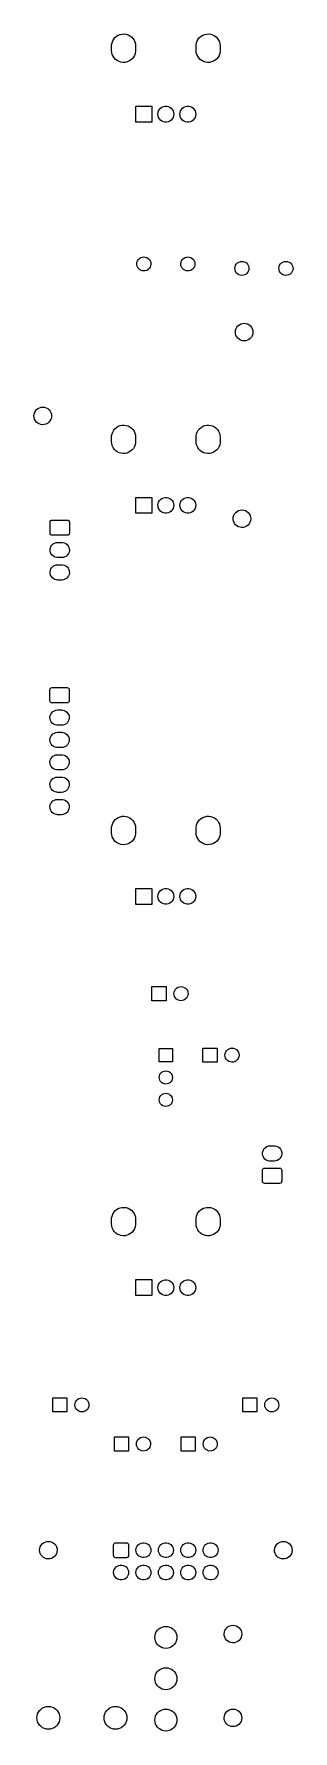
# Model space of a CAD drawing. Extents: x 89 to 119, y -230 to -37.
import ezdxf

# ---------------------------------------------------------------- set-up
doc = ezdxf.new("R2010")
doc.units = 0
doc.layers.add('BLACK', color=7, linetype='CONTINUOUS')

msp = doc.modelspace()

# ---------------------------------------------------------------- linework, layer by layer
at = {"layer": 'BLACK', "linetype": 'CONTINUOUS'}
for p, q in [((97.98, -38.605), (97.986, -38.477)), ((97.986, -38.477), (98.027, -38.2507)), ((98.027, -38.2507), (98.1054, -38.0345)), ((98.1054, -38.0345), (98.2192, -37.8347)), ((98.2192, -37.8347), (98.365, -37.6569)), ((98.365, -37.6569), (98.5387, -37.5061)), ((98.5387, -37.5061), (98.7353, -37.3868)), ((98.7353, -37.3868), (98.9492, -37.3024)), ((98.9492, -37.3024), (99.1743, -37.2551)), ((99.1743, -37.2551), (99.4041, -37.2465)), ((99.4041, -37.2465), (99.632, -37.2767)), ((99.632, -37.2767), (99.8517, -37.3449)), ((99.8517, -37.3449), (100.057, -37.4491)), ((100.057, -37.4491), (100.241, -37.5864)), ((100.241, -37.5864), (100.4, -37.7528)), ((100.4, -37.7528), (100.528, -37.9436)), ((100.528, -37.9436), (100.623, -38.1533)), ((100.623, -38.1533), (100.681, -38.3759)), ((100.681, -38.3759), (100.7, -38.605)), ((107.58, -38.605), (107.586, -38.477)), ((107.586, -38.477), (107.627, -38.2507)), ((107.627, -38.2507), (107.705, -38.0345)), ((107.705, -38.0345), (107.819, -37.8347)), ((107.819, -37.8347), (107.965, -37.6569)), ((107.965, -37.6569), (108.139, -37.5061)), ((108.139, -37.5061), (108.335, -37.3868)), ((108.335, -37.3868), (108.549, -37.3024)), ((108.549, -37.3024), (108.774, -37.2551)), ((108.774, -37.2551), (109.004, -37.2465)), ((109.004, -37.2465), (109.232, -37.2767)), ((109.232, -37.2767), (109.452, -37.3449)), ((109.452, -37.3449), (109.657, -37.4491)), ((109.657, -37.4491), (109.841, -37.5864)), ((109.841, -37.5864), (110, -37.7528)), ((110, -37.7528), (110.128, -37.9436)), ((110.128, -37.9436), (110.223, -38.1533)), ((110.223, -38.1533), (110.281, -38.3759)), ((110.281, -38.3759), (110.3, -38.605)), ((97.98, -39.125), (97.98, -38.605)), ((97.9994, -39.3541), (97.98, -39.125)), ((98.0572, -39.5767), (97.9994, -39.3541)), ((98.1517, -39.7864), (98.0572, -39.5767)), ((98.2801, -39.9772), (98.1517, -39.7864)), ((98.4388, -40.1436), (98.2801, -39.9772)), ((98.6233, -40.2809), (98.4388, -40.1436)), ((98.8283, -40.3851), (98.6233, -40.2809)), ((99.048, -40.4533), (98.8283, -40.3851)), ((99.2759, -40.4835), (99.048, -40.4533)), ((99.5057, -40.4749), (99.2759, -40.4835)), ((99.7308, -40.4276), (99.5057, -40.4749)), ((99.9447, -40.3432), (99.7308, -40.4276)), ((100.141, -40.2239), (99.9447, -40.3432)), ((100.315, -40.0731), (100.141, -40.2239)), ((100.461, -39.8953), (100.315, -40.0731)), ((100.575, -39.6955), (100.461, -39.8953)), ((100.653, -39.4793), (100.575, -39.6955)), ((100.694, -39.253), (100.653, -39.4793)), ((100.7, -39.125), (100.694, -39.253)), ((100.7, -38.605), (100.7, -39.125)), ((107.58, -39.125), (107.58, -38.605)), ((107.599, -39.3541), (107.58, -39.125)), ((107.657, -39.5767), (107.599, -39.3541)), ((107.752, -39.7864), (107.657, -39.5767)), ((107.88, -39.9772), (107.752, -39.7864)), ((108.039, -40.1436), (107.88, -39.9772)), ((108.223, -40.2809), (108.039, -40.1436)), ((108.428, -40.3851), (108.223, -40.2809)), ((108.648, -40.4533), (108.428, -40.3851)), ((108.876, -40.4835), (108.648, -40.4533)), ((109.106, -40.4749), (108.876, -40.4835)), ((109.331, -40.4276), (109.106, -40.4749)), ((109.545, -40.3432), (109.331, -40.4276)), ((109.741, -40.2239), (109.545, -40.3432)), ((109.915, -40.0731), (109.741, -40.2239)), ((110.061, -39.8953), (109.915, -40.0731)), ((110.175, -39.6955), (110.061, -39.8953)), ((110.253, -39.4793), (110.175, -39.6955)), ((110.294, -39.253), (110.253, -39.4793)), ((110.3, -39.125), (110.294, -39.253)), ((110.3, -38.605), (110.3, -39.125)), ((100.74, -47.265), (100.74, -45.465)), ((100.74, -45.465), (102.54, -45.465)), ((102.54, -45.465), (102.54, -47.265)), ((103.24, -46.365), (103.26, -46.1779)), ((103.26, -46.1779), (103.318, -45.9989)), ((103.318, -45.9989), (103.412, -45.836)), ((103.412, -45.836), (103.538, -45.6962)), ((103.538, -45.6962), (103.69, -45.5856)), ((103.69, -45.5856), (103.862, -45.509)), ((103.862, -45.509), (104.046, -45.4699)), ((104.046, -45.4699), (104.234, -45.4699)), ((104.234, -45.4699), (104.418, -45.509)), ((104.418, -45.509), (104.59, -45.5856)), ((104.59, -45.5856), (104.742, -45.6962)), ((104.742, -45.6962), (104.868, -45.836)), ((104.868, -45.836), (104.962, -45.9989)), ((104.962, -45.9989), (105.02, -46.1779)), ((105.02, -46.1779), (105.04, -46.365)), ((105.74, -46.365), (105.76, -46.1779)), ((105.76, -46.1779), (105.818, -45.9989)), ((105.818, -45.9989), (105.912, -45.836)), ((105.912, -45.836), (106.038, -45.6962)), ((106.038, -45.6962), (106.19, -45.5856)), ((106.19, -45.5856), (106.362, -45.509)), ((106.362, -45.509), (106.546, -45.4699)), ((106.546, -45.4699), (106.734, -45.4699)), ((106.734, -45.4699), (106.918, -45.509)), ((106.918, -45.509), (107.09, -45.5856)), ((107.09, -45.5856), (107.242, -45.6962)), ((107.242, -45.6962), (107.368, -45.836)), ((107.368, -45.836), (107.462, -45.9989)), ((107.462, -45.9989), (107.52, -46.1779)), ((107.52, -46.1779), (107.54, -46.365)), ((102.54, -47.265), (100.74, -47.265)), ((103.26, -46.5521), (103.24, -46.365)), ((103.318, -46.7311), (103.26, -46.5521)), ((103.412, -46.894), (103.318, -46.7311)), ((103.538, -47.0338), (103.412, -46.894)), ((103.69, -47.1444), (103.538, -47.0338)), ((103.862, -47.221), (103.69, -47.1444)), ((104.046, -47.2601), (103.862, -47.221)), ((104.234, -47.2601), (104.046, -47.2601)), ((104.418, -47.221), (104.234, -47.2601)), ((104.59, -47.1444), (104.418, -47.221)), ((104.742, -47.0338), (104.59, -47.1444)), ((104.868, -46.894), (104.742, -47.0338)), ((104.962, -46.7311), (104.868, -46.894)), ((105.02, -46.5521), (104.962, -46.7311)), ((105.04, -46.365), (105.02, -46.5521)), ((105.76, -46.5521), (105.74, -46.365)), ((105.818, -46.7311), (105.76, -46.5521)), ((105.912, -46.894), (105.818, -46.7311)), ((106.038, -47.0338), (105.912, -46.894)), ((106.19, -47.1444), (106.038, -47.0338)), ((106.362, -47.221), (106.19, -47.1444)), ((106.546, -47.2601), (106.362, -47.221)), ((106.734, -47.2601), (106.546, -47.2601)), ((106.918, -47.221), (106.734, -47.2601)), ((107.09, -47.1444), (106.918, -47.221)), ((107.242, -47.0338), (107.09, -47.1444)), ((107.368, -46.894), (107.242, -47.0338)), ((107.462, -46.7311), (107.368, -46.894)), ((107.52, -46.5521), (107.462, -46.7311)), ((107.54, -46.365), (107.52, -46.5521)), ((100.84, -63.3718), (100.862, -63.1949)), ((100.857, -63.5493), (100.84, -63.3718)), ((100.914, -63.7186), (100.857, -63.5493)), ((100.862, -63.1949), (100.923, -63.0273)), ((100.923, -63.0273), (101.02, -62.8774)), ((101.02, -62.8774), (101.147, -62.7526)), ((101.147, -62.7526), (101.299, -62.6591)), ((101.299, -62.6591), (101.468, -62.6017)), ((101.468, -62.6017), (101.646, -62.583)), ((101.646, -62.583), (101.823, -62.6041)), ((101.823, -62.6041), (101.991, -62.664)), ((101.991, -62.664), (102.141, -62.7595)), ((102.141, -62.7595), (102.267, -62.8861)), ((102.267, -62.8861), (102.361, -63.0373)), ((102.415, -63.582), (102.352, -63.7487)), ((102.361, -63.0373), (102.42, -63.2058)), ((102.44, -63.4053), (102.415, -63.582)), ((102.42, -63.2058), (102.44, -63.383)), ((102.44, -63.383), (102.44, -63.4053)), ((105.84, -63.3718), (105.862, -63.1949)), ((105.857, -63.5493), (105.84, -63.3718)), ((105.914, -63.7186), (105.857, -63.5493)), ((105.862, -63.1949), (105.923, -63.0273)), ((105.923, -63.0273), (106.02, -62.8774)), ((106.02, -62.8774), (106.147, -62.7526)), ((106.147, -62.7526), (106.299, -62.6591)), ((106.299, -62.6591), (106.468, -62.6017)), ((106.468, -62.6017), (106.646, -62.583)), ((106.646, -62.583), (106.823, -62.6041)), ((106.823, -62.6041), (106.991, -62.664)), ((106.991, -62.664), (107.141, -62.7595)), ((107.141, -62.7595), (107.267, -62.8861)), ((107.267, -62.8861), (107.361, -63.0373)), ((107.415, -63.582), (107.352, -63.7487)), ((107.361, -63.0373), (107.42, -63.2058)), ((107.44, -63.4053), (107.415, -63.582)), ((107.42, -63.2058), (107.44, -63.383)), ((107.44, -63.383), (107.44, -63.4053)), ((111.998, -63.7029), (112.059, -63.5353)), ((112.059, -63.5353), (112.156, -63.3854)), ((112.156, -63.3854), (112.283, -63.2606)), ((112.283, -63.2606), (112.435, -63.1671)), ((112.435, -63.1671), (112.604, -63.1097)), ((112.604, -63.1097), (112.782, -63.091)), ((112.782, -63.091), (112.959, -63.1121)), ((112.959, -63.1121), (113.127, -63.172)), ((113.127, -63.172), (113.277, -63.2675)), ((113.277, -63.2675), (113.403, -63.3941)), ((113.403, -63.3941), (113.497, -63.5453)), ((113.497, -63.5453), (113.556, -63.7138)), ((116.998, -63.7029), (117.059, -63.5353)), ((117.059, -63.5353), (117.156, -63.3854)), ((117.156, -63.3854), (117.283, -63.2606)), ((117.283, -63.2606), (117.435, -63.1671)), ((117.435, -63.1671), (117.604, -63.1097)), ((117.604, -63.1097), (117.782, -63.091)), ((117.782, -63.091), (117.959, -63.1121)), ((117.959, -63.1121), (118.127, -63.172)), ((118.127, -63.172), (118.277, -63.2675)), ((118.277, -63.2675), (118.403, -63.3941)), ((118.403, -63.3941), (118.497, -63.5453)), ((118.497, -63.5453), (118.556, -63.7138)), ((101.006, -63.8711), (100.914, -63.7186)), ((101.13, -63.9994), (101.006, -63.8711)), ((101.279, -64.0971), (101.13, -63.9994)), ((101.446, -64.1592), (101.279, -64.0971)), ((101.623, -64.1828), (101.446, -64.1592)), ((101.801, -64.1667), (101.623, -64.1828)), ((101.97, -64.1115), (101.801, -64.1667)), ((102.124, -64.0202), (101.97, -64.1115)), ((102.253, -63.8972), (102.124, -64.0202)), ((102.352, -63.7487), (102.253, -63.8972)), ((106.006, -63.8711), (105.914, -63.7186)), ((106.13, -63.9994), (106.006, -63.8711)), ((106.279, -64.0971), (106.13, -63.9994)), ((106.446, -64.1592), (106.279, -64.0971)), ((106.623, -64.1828), (106.446, -64.1592)), ((106.801, -64.1667), (106.623, -64.1828)), ((106.97, -64.1115), (106.801, -64.1667)), ((107.124, -64.0202), (106.97, -64.1115)), ((107.253, -63.8972), (107.124, -64.0202)), ((107.352, -63.7487), (107.253, -63.8972)), ((111.976, -63.8798), (111.998, -63.7029)), ((111.993, -64.0573), (111.976, -63.8798)), ((112.05, -64.2266), (111.993, -64.0573)), ((112.142, -64.3791), (112.05, -64.2266)), ((112.266, -64.5074), (112.142, -64.3791)), ((112.415, -64.6051), (112.266, -64.5074)), ((112.582, -64.6672), (112.415, -64.6051)), ((112.759, -64.6908), (112.582, -64.6672)), ((112.937, -64.6747), (112.759, -64.6908)), ((113.106, -64.6195), (112.937, -64.6747)), ((113.26, -64.5282), (113.106, -64.6195)), ((113.389, -64.4052), (113.26, -64.5282)), ((113.488, -64.2567), (113.389, -64.4052)), ((113.551, -64.09), (113.488, -64.2567)), ((113.576, -63.9133), (113.551, -64.09)), ((113.556, -63.7138), (113.576, -63.891)), ((113.576, -63.891), (113.576, -63.9133)), ((116.976, -63.8798), (116.998, -63.7029)), ((116.993, -64.0573), (116.976, -63.8798)), ((117.05, -64.2266), (116.993, -64.0573)), ((117.142, -64.3791), (117.05, -64.2266)), ((117.266, -64.5074), (117.142, -64.3791)), ((117.415, -64.6051), (117.266, -64.5074)), ((117.582, -64.6672), (117.415, -64.6051)), ((117.759, -64.6908), (117.582, -64.6672)), ((117.937, -64.6747), (117.759, -64.6908)), ((118.106, -64.6195), (117.937, -64.6747)), ((118.26, -64.5282), (118.106, -64.6195)), ((118.389, -64.4052), (118.26, -64.5282)), ((118.488, -64.2567), (118.389, -64.4052)), ((118.551, -64.09), (118.488, -64.2567)), ((118.576, -63.9133), (118.551, -64.09)), ((118.556, -63.7138), (118.576, -63.891)), ((118.576, -63.891), (118.576, -63.9133)), ((112.03, -71.116), (112.052, -70.9221)), ((112.046, -71.3105), (112.03, -71.116)), ((112.1, -71.4981), (112.046, -71.3105)), ((112.052, -70.9221), (112.111, -70.7361)), ((112.111, -70.7361), (112.205, -70.565)), ((112.205, -70.565), (112.33, -70.4155)), ((112.33, -70.4155), (112.482, -70.2932)), ((112.482, -70.2932), (112.655, -70.2028)), ((112.655, -70.2028), (112.843, -70.1477)), ((112.843, -70.1477), (113.037, -70.13)), ((113.037, -70.13), (113.231, -70.1504)), ((113.231, -70.1504), (113.418, -70.2081)), ((113.418, -70.2081), (113.589, -70.301)), ((113.589, -70.301), (113.74, -70.4254)), ((113.74, -70.4254), (113.863, -70.5766)), ((113.863, -70.5766), (113.955, -70.7489)), ((114.005, -71.3515), (113.944, -71.5367)), ((113.955, -70.7489), (114.011, -70.9358)), ((114.03, -71.1579), (114.005, -71.3515)), ((114.011, -70.9358), (114.03, -71.13)), ((114.03, -71.13), (114.03, -71.1579)), ((112.189, -71.6717), (112.1, -71.4981)), ((112.311, -71.8247), (112.189, -71.6717)), ((112.459, -71.9511), (112.311, -71.8247)), ((112.63, -72.0464), (112.459, -71.9511)), ((112.815, -72.1067), (112.63, -72.0464)), ((113.009, -72.1298), (112.815, -72.1067)), ((113.204, -72.1148), (113.009, -72.1298)), ((113.392, -72.0623), (113.204, -72.1148)), ((113.566, -71.9743), (113.392, -72.0623)), ((113.72, -71.8542), (113.566, -71.9743)), ((113.847, -71.7064), (113.72, -71.8542)), ((113.944, -71.5367), (113.847, -71.7064)), ((89.1701, -80.641), (89.1919, -80.4471)), ((89.1864, -80.8355), (89.1701, -80.641)), ((89.2402, -81.0231), (89.1864, -80.8355)), ((89.1919, -80.4471), (89.2509, -80.2611)), ((89.2509, -80.2611), (89.3449, -80.09)), ((89.3449, -80.09), (89.4703, -79.9405)), ((89.4703, -79.9405), (89.6224, -79.8182)), ((89.6224, -79.8182), (89.7954, -79.7278)), ((89.7954, -79.7278), (89.9826, -79.6727)), ((89.9826, -79.6727), (90.177, -79.655)), ((90.177, -79.655), (90.3711, -79.6754)), ((90.3711, -79.6754), (90.5575, -79.7331)), ((90.5575, -79.7331), (90.7292, -79.826)), ((90.7292, -79.826), (90.8796, -79.9504)), ((90.8796, -79.9504), (91.0029, -80.1016)), ((91.0029, -80.1016), (91.0945, -80.2739)), ((91.1451, -80.8765), (91.0835, -81.0617)), ((91.0945, -80.2739), (91.151, -80.4608)), ((91.1696, -80.6829), (91.1451, -80.8765)), ((91.151, -80.4608), (91.17, -80.655)), ((91.17, -80.655), (91.1696, -80.6829)), ((89.3294, -81.1967), (89.2402, -81.0231)), ((89.4507, -81.3497), (89.3294, -81.1967)), ((89.5993, -81.4761), (89.4507, -81.3497)), ((89.7697, -81.5714), (89.5993, -81.4761)), ((89.9553, -81.6317), (89.7697, -81.5714)), ((90.1491, -81.6548), (89.9553, -81.6317)), ((90.3436, -81.6398), (90.1491, -81.6548)), ((90.5316, -81.5873), (90.3436, -81.6398)), ((90.7058, -81.4993), (90.5316, -81.5873)), ((90.8596, -81.3792), (90.7058, -81.4993)), ((90.9871, -81.2314), (90.8596, -81.3792)), ((91.0835, -81.0617), (90.9871, -81.2314)), ((97.98, -83.055), (97.986, -82.927)), ((97.986, -82.927), (98.027, -82.7007)), ((98.027, -82.7007), (98.1054, -82.4845)), ((98.1054, -82.4845), (98.2192, -82.2847)), ((98.2192, -82.2847), (98.365, -82.1069)), ((98.365, -82.1069), (98.5387, -81.9561)), ((98.5387, -81.9561), (98.7353, -81.8368)), ((98.7353, -81.8368), (98.9492, -81.7524)), ((98.9492, -81.7524), (99.1743, -81.7051)), ((99.1743, -81.7051), (99.4041, -81.6965)), ((99.4041, -81.6965), (99.632, -81.7267)), ((99.632, -81.7267), (99.8517, -81.7949)), ((99.8517, -81.7949), (100.057, -81.8991)), ((100.057, -81.8991), (100.241, -82.0364)), ((100.241, -82.0364), (100.4, -82.2028)), ((100.4, -82.2028), (100.528, -82.3936)), ((100.528, -82.3936), (100.623, -82.6033)), ((100.623, -82.6033), (100.681, -82.8259)), ((100.681, -82.8259), (100.7, -83.055)), ((107.58, -83.055), (107.586, -82.927)), ((107.586, -82.927), (107.627, -82.7007)), ((107.627, -82.7007), (107.705, -82.4845)), ((107.705, -82.4845), (107.819, -82.2847)), ((107.819, -82.2847), (107.965, -82.1069)), ((107.965, -82.1069), (108.139, -81.9561)), ((108.139, -81.9561), (108.335, -81.8368)), ((108.335, -81.8368), (108.549, -81.7524)), ((108.549, -81.7524), (108.774, -81.7051)), ((108.774, -81.7051), (109.004, -81.6965)), ((109.004, -81.6965), (109.232, -81.7267)), ((109.232, -81.7267), (109.452, -81.7949)), ((109.452, -81.7949), (109.657, -81.8991)), ((109.657, -81.8991), (109.841, -82.0364)), ((109.841, -82.0364), (110, -82.2028)), ((110, -82.2028), (110.128, -82.3936)), ((110.128, -82.3936), (110.223, -82.6033)), ((110.223, -82.6033), (110.281, -82.8259)), ((110.281, -82.8259), (110.3, -83.055)), ((97.98, -83.575), (97.98, -83.055)), ((97.9994, -83.8041), (97.98, -83.575)), ((98.0572, -84.0267), (97.9994, -83.8041)), ((98.1517, -84.2364), (98.0572, -84.0267)), ((98.2801, -84.4272), (98.1517, -84.2364)), ((98.4388, -84.5936), (98.2801, -84.4272)), ((98.6233, -84.7309), (98.4388, -84.5936)), ((98.8283, -84.8351), (98.6233, -84.7309)), ((99.048, -84.9033), (98.8283, -84.8351)), ((99.9447, -84.7932), (99.7308, -84.8776)), ((100.141, -84.6739), (99.9447, -84.7932)), ((100.315, -84.5231), (100.141, -84.6739)), ((100.461, -84.3453), (100.315, -84.5231)), ((100.575, -84.1455), (100.461, -84.3453)), ((100.653, -83.9293), (100.575, -84.1455)), ((100.694, -83.703), (100.653, -83.9293)), ((100.7, -83.575), (100.694, -83.703)), ((100.7, -83.055), (100.7, -83.575)), ((107.58, -83.575), (107.58, -83.055)), ((107.599, -83.8041), (107.58, -83.575)), ((107.657, -84.0267), (107.599, -83.8041)), ((107.752, -84.2364), (107.657, -84.0267)), ((107.88, -84.4272), (107.752, -84.2364)), ((108.039, -84.5936), (107.88, -84.4272)), ((108.223, -84.7309), (108.039, -84.5936)), ((108.428, -84.8351), (108.223, -84.7309)), ((108.648, -84.9033), (108.428, -84.8351)), ((109.545, -84.7932), (109.331, -84.8776)), ((109.741, -84.6739), (109.545, -84.7932)), ((109.915, -84.5231), (109.741, -84.6739)), ((110.061, -84.3453), (109.915, -84.5231)), ((110.175, -84.1455), (110.061, -84.3453)), ((110.253, -83.9293), (110.175, -84.1455)), ((110.294, -83.703), (110.253, -83.9293)), ((110.3, -83.575), (110.294, -83.703)), ((110.3, -83.055), (110.3, -83.575)), ((99.2759, -84.9335), (99.048, -84.9033)), ((99.5057, -84.9249), (99.2759, -84.9335)), ((99.7308, -84.8776), (99.5057, -84.9249)), ((108.876, -84.9335), (108.648, -84.9033)), ((109.106, -84.9249), (108.876, -84.9335)), ((109.331, -84.8776), (109.106, -84.9249)), ((100.74, -91.715), (100.74, -89.915)), ((100.74, -89.915), (102.54, -89.915)), ((102.54, -89.915), (102.54, -91.715)), ((103.24, -90.815), (103.26, -90.6279)), ((103.26, -90.6279), (103.318, -90.4489)), ((103.318, -90.4489), (103.412, -90.286)), ((103.412, -90.286), (103.538, -90.1462)), ((103.538, -90.1462), (103.69, -90.0356)), ((103.69, -90.0356), (103.862, -89.959)), ((103.862, -89.959), (104.046, -89.9199)), ((104.046, -89.9199), (104.234, -89.9199)), ((104.234, -89.9199), (104.418, -89.959)), ((104.418, -89.959), (104.59, -90.0356)), ((104.59, -90.0356), (104.742, -90.1462)), ((104.742, -90.1462), (104.868, -90.286)), ((104.868, -90.286), (104.962, -90.4489)), ((104.962, -90.4489), (105.02, -90.6279)), ((105.02, -90.6279), (105.04, -90.815)), ((105.74, -90.815), (105.76, -90.6279)), ((105.76, -90.6279), (105.818, -90.4489)), ((105.818, -90.4489), (105.912, -90.286)), ((105.912, -90.286), (106.038, -90.1462)), ((106.038, -90.1462), (106.19, -90.0356)), ((106.19, -90.0356), (106.362, -89.959)), ((106.362, -89.959), (106.546, -89.9199)), ((106.546, -89.9199), (106.734, -89.9199)), ((106.734, -89.9199), (106.918, -89.959)), ((106.918, -89.959), (107.09, -90.0356)), ((107.09, -90.0356), (107.242, -90.1462)), ((107.242, -90.1462), (107.368, -90.286)), ((107.368, -90.286), (107.462, -90.4489)), ((107.462, -90.4489), (107.52, -90.6279)), ((107.52, -90.6279), (107.54, -90.815)), ((91.019, -92.6393), (91.0732, -92.5582)), ((91.0732, -92.5582), (91.1543, -92.504)), ((91.1543, -92.504), (91.25, -92.485)), ((91.25, -92.485), (92.94, -92.485)), ((92.94, -92.485), (93.0357, -92.504)), ((93.0357, -92.504), (93.1168, -92.5582)), ((93.1168, -92.5582), (93.171, -92.6393)), ((102.54, -91.715), (100.74, -91.715)), ((103.26, -91.0021), (103.24, -90.815)), ((103.318, -91.1811), (103.26, -91.0021)), ((103.412, -91.344), (103.318, -91.1811)), ((103.538, -91.4838), (103.412, -91.344)), ((103.69, -91.5944), (103.538, -91.4838)), ((103.862, -91.671), (103.69, -91.5944)), ((104.046, -91.7101), (103.862, -91.671)), ((104.234, -91.7101), (104.046, -91.7101)), ((104.418, -91.671), (104.234, -91.7101)), ((104.59, -91.5944), (104.418, -91.671)), ((104.742, -91.4838), (104.59, -91.5944)), ((104.868, -91.344), (104.742, -91.4838)), ((104.962, -91.1811), (104.868, -91.344)), ((105.02, -91.0021), (104.962, -91.1811)), ((105.04, -90.815), (105.02, -91.0021)), ((105.76, -91.0021), (105.74, -90.815)), ((105.818, -91.1811), (105.76, -91.0021)), ((105.912, -91.344), (105.818, -91.1811)), ((106.038, -91.4838), (105.912, -91.344)), ((106.19, -91.5944), (106.038, -91.4838)), ((106.362, -91.671), (106.19, -91.5944)), ((106.546, -91.7101), (106.362, -91.671)), ((106.734, -91.7101), (106.546, -91.7101)), ((106.918, -91.671), (106.734, -91.7101)), ((107.09, -91.5944), (106.918, -91.671)), ((107.242, -91.4838), (107.09, -91.5944)), ((107.368, -91.344), (107.242, -91.4838)), ((107.462, -91.1811), (107.368, -91.344)), ((107.52, -91.0021), (107.462, -91.1811)), ((107.54, -90.815), (107.52, -91.0021)), ((111.776, -92.325), (111.798, -92.1311)), ((111.792, -92.5195), (111.776, -92.325)), ((111.846, -92.7071), (111.792, -92.5195)), ((111.798, -92.1311), (111.857, -91.9451)), ((111.857, -91.9451), (111.951, -91.774)), ((111.951, -91.774), (112.076, -91.6245)), ((112.076, -91.6245), (112.228, -91.5022)), ((112.228, -91.5022), (112.401, -91.4118)), ((112.401, -91.4118), (112.589, -91.3567)), ((112.589, -91.3567), (112.783, -91.339)), ((112.783, -91.339), (112.977, -91.3594)), ((112.977, -91.3594), (113.164, -91.4171)), ((113.164, -91.4171), (113.335, -91.51)), ((113.335, -91.51), (113.486, -91.6344)), ((113.486, -91.6344), (113.609, -91.7856)), ((113.609, -91.7856), (113.701, -91.9579)), ((113.751, -92.5605), (113.69, -92.7457)), ((113.701, -91.9579), (113.757, -92.1448)), ((113.776, -92.3669), (113.751, -92.5605)), ((113.757, -92.1448), (113.776, -92.339)), ((113.776, -92.339), (113.776, -92.3669)), ((91, -92.735), (91.019, -92.6393)), ((91, -93.975), (91, -92.735)), ((91.019, -94.0707), (91, -93.975)), ((91.0732, -94.1518), (91.019, -94.0707)), ((91.1543, -94.206), (91.0732, -94.1518)), ((91.25, -94.225), (91.1543, -94.206)), ((92.94, -94.225), (91.25, -94.225)), ((93.0357, -94.206), (92.94, -94.225)), ((93.1168, -94.1518), (93.0357, -94.206)), ((93.171, -94.0707), (93.1168, -94.1518)), ((93.171, -92.6393), (93.19, -92.735)), ((93.19, -93.975), (93.171, -94.0707)), ((93.19, -92.735), (93.19, -93.975)), ((111.935, -92.8807), (111.846, -92.7071)), ((112.057, -93.0337), (111.935, -92.8807)), ((112.205, -93.1601), (112.057, -93.0337)), ((112.376, -93.2554), (112.205, -93.1601)), ((112.561, -93.3157), (112.376, -93.2554)), ((112.755, -93.3388), (112.561, -93.3157)), ((112.95, -93.3238), (112.755, -93.3388)), ((113.138, -93.2713), (112.95, -93.3238)), ((113.312, -93.1833), (113.138, -93.2713)), ((113.466, -93.0632), (113.312, -93.1833)), ((113.593, -92.9154), (113.466, -93.0632)), ((113.69, -92.7457), (113.593, -92.9154)), ((91.0014, -95.8464), (91.032, -95.661)), ((91.0112, -96.0341), (91.0014, -95.8464)), ((91.0611, -96.2153), (91.0112, -96.0341)), ((91.032, -95.661), (91.1018, -95.4866)), ((91.1487, -96.3815), (91.0611, -96.2153)), ((91.1018, -95.4866), (91.2075, -95.3311)), ((91.27, -96.525), (91.1487, -96.3815)), ((91.2075, -95.3311), (91.344, -95.202)), ((91.344, -95.202), (91.5051, -95.1052)), ((91.5051, -95.1052), (91.6832, -95.0453)), ((91.6832, -95.0453), (91.87, -95.025)), ((91.87, -95.025), (92.32, -95.025)), ((92.32, -95.025), (92.417, -95.0304)), ((92.417, -95.0304), (92.6004, -95.0714)), ((92.6004, -95.0714), (92.7707, -95.1508)), ((92.7707, -95.1508), (92.92, -95.265)), ((92.92, -95.265), (93.0413, -95.4085)), ((93.0882, -96.3034), (92.9825, -96.4589)), ((93.0413, -95.4085), (93.1289, -95.5747)), ((93.158, -96.129), (93.0882, -96.3034)), ((93.1289, -95.5747), (93.1788, -95.7559)), ((93.1886, -95.9436), (93.158, -96.129)), ((93.1788, -95.7559), (93.1886, -95.9436)), ((91.0014, -98.3864), (91.032, -98.201)), ((91.032, -98.201), (91.1018, -98.0266)), ((91.1018, -98.0266), (91.2075, -97.8711)), ((91.2075, -97.8711), (91.344, -97.742)), ((91.4193, -96.6392), (91.27, -96.525)), ((91.344, -97.742), (91.5051, -97.6452)), ((91.5896, -96.7186), (91.4193, -96.6392)), ((91.5051, -97.6452), (91.6832, -97.5853)), ((91.773, -96.7596), (91.5896, -96.7186)), ((91.6832, -97.5853), (91.87, -97.565)), ((91.87, -96.765), (91.773, -96.7596)), ((92.32, -96.765), (91.87, -96.765)), ((91.87, -97.565), (92.32, -97.565)), ((92.5068, -96.7447), (92.32, -96.765)), ((92.32, -97.565), (92.417, -97.5704)), ((92.417, -97.5704), (92.6004, -97.6114)), ((92.6849, -96.6848), (92.5068, -96.7447)), ((92.6004, -97.6114), (92.7707, -97.6908)), ((92.846, -96.588), (92.6849, -96.6848)), ((92.7707, -97.6908), (92.92, -97.805)), ((92.9825, -96.4589), (92.846, -96.588)), ((92.92, -97.805), (93.0413, -97.9485)), ((93.0413, -97.9485), (93.1289, -98.1147)), ((93.1289, -98.1147), (93.1788, -98.2959)), ((93.1788, -98.2959), (93.1886, -98.4836)), ((91.0112, -98.5741), (91.0014, -98.3864)), ((91.0611, -98.7553), (91.0112, -98.5741)), ((91.1487, -98.9215), (91.0611, -98.7553)), ((91.27, -99.065), (91.1487, -98.9215)), ((91.4193, -99.1792), (91.27, -99.065)), ((91.5896, -99.2586), (91.4193, -99.1792)), ((91.773, -99.2996), (91.5896, -99.2586)), ((91.87, -99.305), (91.773, -99.2996)), ((92.32, -99.305), (91.87, -99.305)), ((92.5068, -99.2847), (92.32, -99.305)), ((92.6849, -99.2248), (92.5068, -99.2847)), ((92.846, -99.128), (92.6849, -99.2248)), ((92.9825, -98.9989), (92.846, -99.128)), ((93.0882, -98.8434), (92.9825, -98.9989)), ((93.158, -98.669), (93.0882, -98.8434)), ((93.1886, -98.4836), (93.158, -98.669)), ((90.98, -111.785), (90.999, -111.689)), ((90.98, -113.025), (90.98, -111.785)), ((90.999, -111.689), (91.0532, -111.608)), ((91.0532, -111.608), (91.1343, -111.554)), ((91.1343, -111.554), (91.23, -111.535)), ((91.23, -111.535), (92.92, -111.535)), ((92.92, -111.535), (93.0157, -111.554)), ((93.0157, -111.554), (93.0968, -111.608)), ((93.0968, -111.608), (93.151, -111.689)), ((93.151, -111.689), (93.17, -111.785)), ((93.17, -111.785), (93.17, -113.025)), ((90.999, -113.121), (90.98, -113.025)), ((91.0532, -113.202), (90.999, -113.121)), ((91.1343, -113.256), (91.0532, -113.202)), ((91.23, -113.275), (91.1343, -113.256)), ((92.92, -113.275), (91.23, -113.275)), ((93.0157, -113.256), (92.92, -113.275)), ((93.0968, -113.202), (93.0157, -113.256)), ((93.151, -113.121), (93.0968, -113.202)), ((93.17, -113.025), (93.151, -113.121)), ((90.9814, -114.896), (91.012, -114.711)), ((90.9912, -115.084), (90.9814, -114.896)), ((91.0411, -115.265), (90.9912, -115.084)), ((91.012, -114.711), (91.0818, -114.537)), ((91.1287, -115.431), (91.0411, -115.265)), ((91.0818, -114.537), (91.1875, -114.381)), ((91.25, -115.575), (91.1287, -115.431)), ((91.1875, -114.381), (91.324, -114.252)), ((91.3993, -115.689), (91.25, -115.575)), ((91.324, -114.252), (91.4851, -114.155)), ((91.5696, -115.769), (91.3993, -115.689)), ((91.4851, -114.155), (91.6632, -114.095)), ((91.6632, -114.095), (91.85, -114.075)), ((91.85, -114.075), (92.3, -114.075)), ((92.3, -114.075), (92.397, -114.08)), ((92.397, -114.08), (92.5804, -114.121)), ((92.5804, -114.121), (92.7507, -114.201)), ((92.826, -115.638), (92.6649, -115.735)), ((92.7507, -114.201), (92.9, -114.315)), ((92.9625, -115.509), (92.826, -115.638)), ((92.9, -114.315), (93.0213, -114.459)), ((93.0682, -115.353), (92.9625, -115.509)), ((93.0213, -114.459), (93.1089, -114.625)), ((93.138, -115.179), (93.0682, -115.353)), ((93.1089, -114.625), (93.1588, -114.806)), ((93.1686, -114.994), (93.138, -115.179)), ((93.1588, -114.806), (93.1686, -114.994)), ((90.9814, -117.436), (91.012, -117.251)), ((90.9912, -117.624), (90.9814, -117.436)), ((91.0411, -117.805), (90.9912, -117.624)), ((91.012, -117.251), (91.0818, -117.077)), ((91.0818, -117.077), (91.1875, -116.921)), ((91.1875, -116.921), (91.324, -116.792)), ((91.324, -116.792), (91.4851, -116.695)), ((91.4851, -116.695), (91.6632, -116.635)), ((91.753, -115.81), (91.5696, -115.769)), ((91.6632, -116.635), (91.85, -116.615)), ((91.85, -115.815), (91.753, -115.81)), ((92.3, -115.815), (91.85, -115.815)), ((91.85, -116.615), (92.3, -116.615)), ((92.4868, -115.795), (92.3, -115.815)), ((92.3, -116.615), (92.397, -116.62)), ((92.397, -116.62), (92.5804, -116.661)), ((92.6649, -115.735), (92.4868, -115.795)), ((92.5804, -116.661), (92.7507, -116.741)), ((92.7507, -116.741), (92.9, -116.855)), ((92.9, -116.855), (93.0213, -116.999)), ((93.0213, -116.999), (93.1089, -117.165)), ((93.1089, -117.165), (93.1588, -117.346)), ((93.1686, -117.534), (93.138, -117.719)), ((93.1588, -117.346), (93.1686, -117.534)), ((91.1287, -117.971), (91.0411, -117.805)), ((91.0818, -119.617), (91.1875, -119.461)), ((91.25, -118.115), (91.1287, -117.971)), ((91.1875, -119.461), (91.324, -119.332)), ((91.3993, -118.229), (91.25, -118.115)), ((91.324, -119.332), (91.4851, -119.235)), ((91.5696, -118.309), (91.3993, -118.229)), ((91.4851, -119.235), (91.6632, -119.175)), ((91.753, -118.35), (91.5696, -118.309)), ((91.6632, -119.175), (91.85, -119.155)), ((91.85, -118.355), (91.753, -118.35)), ((92.3, -118.355), (91.85, -118.355)), ((91.85, -119.155), (92.3, -119.155)), ((92.4868, -118.335), (92.3, -118.355)), ((92.3, -119.155), (92.397, -119.16)), ((92.397, -119.16), (92.5804, -119.201)), ((92.6649, -118.275), (92.4868, -118.335)), ((92.5804, -119.201), (92.7507, -119.281)), ((92.826, -118.178), (92.6649, -118.275)), ((92.7507, -119.281), (92.9, -119.395)), ((92.9625, -118.049), (92.826, -118.178)), ((92.9, -119.395), (93.0213, -119.539)), ((93.0682, -117.893), (92.9625, -118.049)), ((93.0213, -119.539), (93.1089, -119.705)), ((93.138, -117.719), (93.0682, -117.893)), ((90.9814, -119.976), (91.012, -119.791)), ((90.9912, -120.164), (90.9814, -119.976)), ((91.0411, -120.345), (90.9912, -120.164)), ((91.012, -119.791), (91.0818, -119.617)), ((91.1287, -120.511), (91.0411, -120.345)), ((91.25, -120.655), (91.1287, -120.511)), ((91.3993, -120.769), (91.25, -120.655)), ((91.5696, -120.849), (91.3993, -120.769)), ((91.753, -120.89), (91.5696, -120.849)), ((91.85, -120.895), (91.753, -120.89)), ((92.3, -120.895), (91.85, -120.895)), ((92.4868, -120.875), (92.3, -120.895)), ((92.6649, -120.815), (92.4868, -120.875)), ((92.826, -120.718), (92.6649, -120.815)), ((92.9625, -120.589), (92.826, -120.718)), ((93.0682, -120.433), (92.9625, -120.589)), ((93.138, -120.259), (93.0682, -120.433)), ((93.1089, -119.705), (93.1588, -119.886)), ((93.1686, -120.074), (93.138, -120.259)), ((93.1588, -119.886), (93.1686, -120.074)), ((90.9814, -122.516), (91.012, -122.331)), ((90.9912, -122.704), (90.9814, -122.516)), ((91.0411, -122.885), (90.9912, -122.704)), ((91.012, -122.331), (91.0818, -122.157)), ((91.1287, -123.051), (91.0411, -122.885)), ((91.0818, -122.157), (91.1875, -122.001)), ((91.25, -123.195), (91.1287, -123.051)), ((91.1875, -122.001), (91.324, -121.872)), ((91.3993, -123.309), (91.25, -123.195)), ((91.324, -121.872), (91.4851, -121.775)), ((91.5696, -123.389), (91.3993, -123.309)), ((91.4851, -121.775), (91.6632, -121.715)), ((91.753, -123.43), (91.5696, -123.389)), ((91.6632, -121.715), (91.85, -121.695)), ((91.85, -123.435), (91.753, -123.43)), ((91.85, -121.695), (92.3, -121.695)), ((92.3, -123.435), (91.85, -123.435)), ((92.3, -121.695), (92.397, -121.7)), ((92.4868, -123.415), (92.3, -123.435)), ((92.397, -121.7), (92.5804, -121.741)), ((92.6649, -123.355), (92.4868, -123.415)), ((92.5804, -121.741), (92.7507, -121.821)), ((92.826, -123.258), (92.6649, -123.355)), ((92.7507, -121.821), (92.9, -121.935)), ((92.9625, -123.129), (92.826, -123.258)), ((92.9, -121.935), (93.0213, -122.079)), ((93.0682, -122.973), (92.9625, -123.129)), ((93.0213, -122.079), (93.1089, -122.245)), ((93.138, -122.799), (93.0682, -122.973)), ((93.1089, -122.245), (93.1588, -122.426)), ((93.1686, -122.614), (93.138, -122.799)), ((93.1588, -122.426), (93.1686, -122.614)), ((90.9814, -125.056), (91.012, -124.871)), ((90.9912, -125.244), (90.9814, -125.056)), ((91.0411, -125.425), (90.9912, -125.244)), ((91.012, -124.871), (91.0818, -124.697)), ((91.0818, -124.697), (91.1875, -124.541)), ((91.1875, -124.541), (91.324, -124.412)), ((91.324, -124.412), (91.4851, -124.315)), ((91.4851, -124.315), (91.6632, -124.255)), ((91.6632, -124.255), (91.85, -124.235)), ((91.85, -124.235), (92.3, -124.235)), ((92.3, -124.235), (92.397, -124.24)), ((92.397, -124.24), (92.5804, -124.281)), ((92.5804, -124.281), (92.7507, -124.361)), ((92.7507, -124.361), (92.9, -124.475)), ((92.9, -124.475), (93.0213, -124.619)), ((93.0213, -124.619), (93.1089, -124.785)), ((93.138, -125.339), (93.0682, -125.513)), ((93.1089, -124.785), (93.1588, -124.966)), ((93.1686, -125.154), (93.138, -125.339)), ((93.1588, -124.966), (93.1686, -125.154)), ((91.1287, -125.591), (91.0411, -125.425)), ((91.25, -125.735), (91.1287, -125.591)), ((91.3993, -125.849), (91.25, -125.735)), ((91.5696, -125.929), (91.3993, -125.849)), ((91.753, -125.97), (91.5696, -125.929)), ((91.85, -125.975), (91.753, -125.97)), ((92.3, -125.975), (91.85, -125.975)), ((92.4868, -125.955), (92.3, -125.975)), ((92.6649, -125.895), (92.4868, -125.955)), ((92.826, -125.798), (92.6649, -125.895)), ((92.9625, -125.669), (92.826, -125.798)), ((93.0682, -125.513), (92.9625, -125.669)), ((97.986, -127.377), (98.027, -127.151)), ((98.027, -127.151), (98.1054, -126.935)), ((98.1054, -126.935), (98.2192, -126.735)), ((98.2192, -126.735), (98.365, -126.557)), ((98.365, -126.557), (98.5387, -126.406)), ((98.5387, -126.406), (98.7353, -126.287)), ((98.7353, -126.287), (98.9492, -126.202)), ((98.9492, -126.202), (99.1743, -126.155)), ((99.1743, -126.155), (99.4041, -126.147)), ((99.4041, -126.147), (99.632, -126.177)), ((99.632, -126.177), (99.8517, -126.245)), ((99.8517, -126.245), (100.057, -126.349)), ((100.057, -126.349), (100.241, -126.486)), ((100.241, -126.486), (100.4, -126.653)), ((100.4, -126.653), (100.528, -126.844)), ((100.528, -126.844), (100.623, -127.053)), ((100.623, -127.053), (100.681, -127.276)), ((100.681, -127.276), (100.7, -127.505)), ((107.586, -127.377), (107.627, -127.151)), ((107.627, -127.151), (107.705, -126.935)), ((107.705, -126.935), (107.819, -126.735)), ((107.819, -126.735), (107.965, -126.557)), ((107.965, -126.557), (108.139, -126.406)), ((108.139, -126.406), (108.335, -126.287)), ((108.335, -126.287), (108.549, -126.202)), ((108.549, -126.202), (108.774, -126.155)), ((108.774, -126.155), (109.004, -126.147)), ((109.004, -126.147), (109.232, -126.177)), ((109.232, -126.177), (109.452, -126.245)), ((109.452, -126.245), (109.657, -126.349)), ((109.657, -126.349), (109.841, -126.486)), ((109.841, -126.486), (110, -126.653)), ((110, -126.653), (110.128, -126.844)), ((110.128, -126.844), (110.223, -127.053)), ((110.223, -127.053), (110.281, -127.276)), ((110.281, -127.276), (110.3, -127.505)), ((97.98, -127.505), (97.986, -127.377)), ((97.98, -128.025), (97.98, -127.505)), ((97.9994, -128.254), (97.98, -128.025)), ((98.0572, -128.477), (97.9994, -128.254)), ((98.1517, -128.686), (98.0572, -128.477)), ((98.2801, -128.877), (98.1517, -128.686)), ((98.4388, -129.044), (98.2801, -128.877)), ((98.6233, -129.181), (98.4388, -129.044)), ((98.8283, -129.285), (98.6233, -129.181)), ((100.141, -129.124), (99.9447, -129.243)), ((100.315, -128.973), (100.141, -129.124)), ((100.461, -128.795), (100.315, -128.973)), ((100.575, -128.595), (100.461, -128.795)), ((100.653, -128.379), (100.575, -128.595)), ((100.694, -128.153), (100.653, -128.379)), ((100.7, -128.025), (100.694, -128.153)), ((100.7, -127.505), (100.7, -128.025)), ((107.58, -127.505), (107.586, -127.377)), ((107.58, -128.025), (107.58, -127.505)), ((107.599, -128.254), (107.58, -128.025)), ((107.657, -128.477), (107.599, -128.254)), ((107.752, -128.686), (107.657, -128.477)), ((107.88, -128.877), (107.752, -128.686)), ((108.039, -129.044), (107.88, -128.877)), ((108.223, -129.181), (108.039, -129.044)), ((108.428, -129.285), (108.223, -129.181)), ((109.741, -129.124), (109.545, -129.243)), ((109.915, -128.973), (109.741, -129.124)), ((110.061, -128.795), (109.915, -128.973)), ((110.175, -128.595), (110.061, -128.795)), ((110.253, -128.379), (110.175, -128.595)), ((110.294, -128.153), (110.253, -128.379)), ((110.3, -128.025), (110.294, -128.153)), ((110.3, -127.505), (110.3, -128.025)), ((99.048, -129.353), (98.8283, -129.285)), ((99.2759, -129.383), (99.048, -129.353)), ((99.5057, -129.375), (99.2759, -129.383)), ((99.7308, -129.328), (99.5057, -129.375)), ((99.9447, -129.243), (99.7308, -129.328)), ((108.648, -129.353), (108.428, -129.285)), ((108.876, -129.383), (108.648, -129.353)), ((109.106, -129.375), (108.876, -129.383)), ((109.331, -129.328), (109.106, -129.375)), ((109.545, -129.243), (109.331, -129.328)), ((100.74, -136.165), (100.74, -134.365)), ((100.74, -134.365), (102.54, -134.365)), ((102.54, -134.365), (102.54, -136.165)), ((103.26, -135.078), (103.318, -134.899)), ((103.318, -134.899), (103.412, -134.736)), ((103.412, -134.736), (103.538, -134.596)), ((103.538, -134.596), (103.69, -134.486)), ((103.69, -134.486), (103.862, -134.409)), ((103.862, -134.409), (104.046, -134.37)), ((104.046, -134.37), (104.234, -134.37)), ((104.234, -134.37), (104.418, -134.409)), ((104.418, -134.409), (104.59, -134.486)), ((104.59, -134.486), (104.742, -134.596)), ((104.742, -134.596), (104.868, -134.736)), ((104.868, -134.736), (104.962, -134.899)), ((104.962, -134.899), (105.02, -135.078)), ((105.76, -135.078), (105.818, -134.899)), ((105.818, -134.899), (105.912, -134.736)), ((105.912, -134.736), (106.038, -134.596)), ((106.038, -134.596), (106.19, -134.486)), ((106.19, -134.486), (106.362, -134.409)), ((106.362, -134.409), (106.546, -134.37)), ((106.546, -134.37), (106.734, -134.37)), ((106.734, -134.37), (106.918, -134.409)), ((106.918, -134.409), (107.09, -134.486)), ((107.09, -134.486), (107.242, -134.596)), ((107.242, -134.596), (107.368, -134.736)), ((107.368, -134.736), (107.462, -134.899)), ((107.462, -134.899), (107.52, -135.078)), ((102.54, -136.165), (100.74, -136.165)), ((103.24, -135.265), (103.26, -135.078)), ((103.26, -135.452), (103.24, -135.265)), ((103.318, -135.631), (103.26, -135.452)), ((103.412, -135.794), (103.318, -135.631)), ((103.538, -135.934), (103.412, -135.794)), ((103.69, -136.044), (103.538, -135.934)), ((103.862, -136.121), (103.69, -136.044)), ((104.046, -136.16), (103.862, -136.121)), ((104.234, -136.16), (104.046, -136.16)), ((104.418, -136.121), (104.234, -136.16)), ((104.59, -136.044), (104.418, -136.121)), ((104.742, -135.934), (104.59, -136.044)), ((104.868, -135.794), (104.742, -135.934)), ((104.962, -135.631), (104.868, -135.794)), ((105.02, -135.452), (104.962, -135.631)), ((105.02, -135.078), (105.04, -135.265)), ((105.04, -135.265), (105.02, -135.452)), ((105.74, -135.265), (105.76, -135.078)), ((105.76, -135.452), (105.74, -135.265)), ((105.818, -135.631), (105.76, -135.452)), ((105.912, -135.794), (105.818, -135.631)), ((106.038, -135.934), (105.912, -135.794)), ((106.19, -136.044), (106.038, -135.934)), ((106.362, -136.121), (106.19, -136.044)), ((106.546, -136.16), (106.362, -136.121)), ((106.734, -136.16), (106.546, -136.16)), ((106.918, -136.121), (106.734, -136.16)), ((107.09, -136.044), (106.918, -136.121)), ((107.242, -135.934), (107.09, -136.044)), ((107.368, -135.794), (107.242, -135.934)), ((107.462, -135.631), (107.368, -135.794)), ((107.52, -135.452), (107.462, -135.631)), ((107.52, -135.078), (107.54, -135.265)), ((107.54, -135.265), (107.52, -135.452)), ((102.56, -147.114), (102.56, -145.514)), ((102.56, -145.514), (104.16, -145.514)), ((104.16, -145.514), (104.16, -147.114)), ((105.06, -146.303), (105.082, -146.126)), ((105.077, -146.48), (105.06, -146.303)), ((105.133, -146.65), (105.077, -146.48)), ((105.082, -146.126), (105.143, -145.958)), ((105.143, -145.958), (105.24, -145.808)), ((105.24, -145.808), (105.367, -145.684)), ((105.367, -145.684), (105.519, -145.59)), ((105.519, -145.59), (105.688, -145.533)), ((105.688, -145.533), (105.865, -145.514)), ((105.865, -145.514), (106.042, -145.535)), ((106.042, -145.535), (106.21, -145.595)), ((106.21, -145.595), (106.361, -145.691)), ((106.361, -145.691), (106.487, -145.817)), ((106.487, -145.817), (106.581, -145.968)), ((106.634, -146.513), (106.571, -146.68)), ((106.581, -145.968), (106.64, -146.137)), ((106.659, -146.336), (106.634, -146.513)), ((106.64, -146.137), (106.66, -146.314)), ((106.66, -146.314), (106.659, -146.336)), ((104.16, -147.114), (102.56, -147.114)), ((105.226, -146.802), (105.133, -146.65)), ((105.35, -146.93), (105.226, -146.802)), ((105.499, -147.028), (105.35, -146.93)), ((105.666, -147.09), (105.499, -147.028)), ((105.843, -147.114), (105.666, -147.09)), ((106.02, -147.098), (105.843, -147.114)), ((106.19, -147.043), (106.02, -147.098)), ((106.343, -146.951), (106.19, -147.043)), ((106.472, -146.828), (106.343, -146.951)), ((106.571, -146.68), (106.472, -146.828)), ((103.39, -154.049), (103.39, -152.549)), ((103.39, -152.549), (104.89, -152.549)), ((104.89, -154.049), (103.39, -154.049)), ((104.89, -152.549), (104.89, -154.049)), ((108.354, -154.099), (108.354, -152.499)), ((108.354, -152.499), (109.954, -152.499)), ((109.954, -154.099), (108.354, -154.099)), ((109.954, -152.499), (109.954, -154.099)), ((110.854, -153.288), (110.876, -153.111)), ((110.871, -153.465), (110.854, -153.288)), ((110.928, -153.635), (110.871, -153.465)), ((110.876, -153.111), (110.937, -152.943)), ((111.02, -153.787), (110.928, -153.635)), ((110.937, -152.943), (111.034, -152.793)), ((111.144, -153.915), (111.02, -153.787)), ((111.034, -152.793), (111.161, -152.669)), ((111.293, -154.013), (111.144, -153.915)), ((111.161, -152.669), (111.313, -152.575)), ((111.46, -154.075), (111.293, -154.013)), ((111.313, -152.575), (111.482, -152.518)), ((111.637, -154.099), (111.46, -154.075)), ((111.482, -152.518), (111.66, -152.499)), ((111.815, -154.083), (111.637, -154.099)), ((111.66, -152.499), (111.837, -152.52)), ((111.984, -154.028), (111.815, -154.083)), ((111.837, -152.52), (112.005, -152.58)), ((112.138, -153.936), (111.984, -154.028)), ((112.005, -152.58), (112.155, -152.676)), ((112.267, -153.813), (112.138, -153.936)), ((112.155, -152.676), (112.281, -152.802)), ((112.366, -153.665), (112.267, -153.813)), ((112.281, -152.802), (112.375, -152.953)), ((112.429, -153.498), (112.366, -153.665)), ((112.375, -152.953), (112.434, -153.122)), ((112.454, -153.321), (112.429, -153.498)), ((112.434, -153.122), (112.454, -153.299)), ((112.454, -153.299), (112.454, -153.321)), ((103.39, -155.829), (103.411, -155.663)), ((103.406, -155.995), (103.39, -155.829)), ((103.459, -156.154), (103.406, -155.995)), ((103.411, -155.663), (103.468, -155.506)), ((103.546, -156.297), (103.459, -156.154)), ((103.468, -155.506), (103.559, -155.365)), ((103.559, -155.365), (103.678, -155.248)), ((103.678, -155.248), (103.821, -155.16)), ((103.821, -155.16), (103.979, -155.106)), ((103.979, -155.106), (104.145, -155.089)), ((104.145, -155.089), (104.311, -155.109)), ((104.311, -155.109), (104.469, -155.165)), ((104.469, -155.165), (104.61, -155.254)), ((104.61, -155.254), (104.728, -155.373)), ((104.807, -156.182), (104.715, -156.321)), ((104.728, -155.373), (104.816, -155.515)), ((104.866, -156.026), (104.807, -156.182)), ((104.816, -155.515), (104.871, -155.673)), ((104.89, -155.86), (104.866, -156.026)), ((104.871, -155.673), (104.89, -155.839)), ((104.89, -155.839), (104.89, -155.86)), ((103.411, -158.203), (103.468, -158.046)), ((103.468, -158.046), (103.559, -157.905)), ((103.662, -156.417), (103.546, -156.297)), ((103.559, -157.905), (103.678, -157.788)), ((103.802, -156.508), (103.662, -156.417)), ((103.678, -157.788), (103.821, -157.7)), ((103.959, -156.567), (103.802, -156.508)), ((103.821, -157.7), (103.979, -157.646)), ((104.124, -156.589), (103.959, -156.567)), ((103.979, -157.646), (104.145, -157.629)), ((104.291, -156.574), (104.124, -156.589)), ((104.145, -157.629), (104.311, -157.649)), ((104.45, -156.522), (104.291, -156.574)), ((104.311, -157.649), (104.469, -157.705)), ((104.593, -156.436), (104.45, -156.522)), ((104.469, -157.705), (104.61, -157.794)), ((104.715, -156.321), (104.593, -156.436)), ((104.61, -157.794), (104.728, -157.913)), ((104.728, -157.913), (104.816, -158.055)), ((104.816, -158.055), (104.871, -158.213)), ((103.39, -158.369), (103.411, -158.203)), ((103.406, -158.535), (103.39, -158.369)), ((103.459, -158.694), (103.406, -158.535)), ((103.546, -158.837), (103.459, -158.694)), ((103.662, -158.957), (103.546, -158.837)), ((103.802, -159.048), (103.662, -158.957)), ((103.959, -159.107), (103.802, -159.048)), ((104.124, -159.129), (103.959, -159.107)), ((104.291, -159.114), (104.124, -159.129)), ((104.45, -159.062), (104.291, -159.114)), ((104.593, -158.976), (104.45, -159.062)), ((104.715, -158.861), (104.593, -158.976)), ((104.807, -158.722), (104.715, -158.861)), ((104.866, -158.566), (104.807, -158.722)), ((104.89, -158.4), (104.866, -158.566)), ((104.871, -158.213), (104.89, -158.379)), ((104.89, -158.379), (104.89, -158.4)), ((115.212, -164.067), (115.317, -163.911)), ((115.317, -163.911), (115.454, -163.782)), ((115.454, -163.782), (115.615, -163.685)), ((115.615, -163.685), (115.793, -163.625)), ((115.793, -163.625), (115.98, -163.605)), ((115.98, -163.605), (116.43, -163.605)), ((116.43, -163.605), (116.527, -163.61)), ((116.527, -163.61), (116.71, -163.651)), ((116.71, -163.651), (116.881, -163.731)), ((116.881, -163.731), (117.03, -163.845)), ((117.03, -163.845), (117.151, -163.989)), ((115.111, -164.426), (115.142, -164.241)), ((115.121, -164.614), (115.111, -164.426)), ((115.171, -164.795), (115.121, -164.614)), ((115.142, -164.241), (115.212, -164.067)), ((115.259, -164.961), (115.171, -164.795)), ((115.38, -165.105), (115.259, -164.961)), ((115.529, -165.219), (115.38, -165.105)), ((115.7, -165.299), (115.529, -165.219)), ((115.883, -165.34), (115.7, -165.299)), ((115.98, -165.345), (115.883, -165.34)), ((116.43, -165.345), (115.98, -165.345)), ((116.617, -165.325), (116.43, -165.345)), ((116.795, -165.265), (116.617, -165.325)), ((116.956, -165.168), (116.795, -165.265)), ((117.093, -165.039), (116.956, -165.168)), ((117.198, -164.883), (117.093, -165.039)), ((117.151, -163.989), (117.239, -164.155)), ((117.268, -164.709), (117.198, -164.883)), ((117.239, -164.155), (117.289, -164.336)), ((117.299, -164.524), (117.268, -164.709)), ((117.289, -164.336), (117.299, -164.524)), ((115.11, -166.395), (115.129, -166.299)), ((115.11, -167.635), (115.11, -166.395)), ((115.129, -167.731), (115.11, -167.635)), ((115.129, -166.299), (115.183, -166.218)), ((115.183, -167.812), (115.129, -167.731)), ((115.183, -166.218), (115.264, -166.164)), ((115.264, -166.164), (115.36, -166.145)), ((115.36, -166.145), (117.05, -166.145)), ((117.05, -166.145), (117.146, -166.164)), ((117.146, -166.164), (117.227, -166.218)), ((117.227, -166.218), (117.281, -166.299)), ((117.281, -167.731), (117.227, -167.812)), ((117.281, -166.299), (117.3, -166.395)), ((117.3, -167.635), (117.281, -167.731)), ((117.3, -166.395), (117.3, -167.635)), ((115.264, -167.866), (115.183, -167.812)), ((115.36, -167.885), (115.264, -167.866)), ((117.05, -167.885), (115.36, -167.885)), ((117.146, -167.866), (117.05, -167.885)), ((117.227, -167.812), (117.146, -167.866)), ((97.986, -171.827), (98.027, -171.601)), ((98.027, -171.601), (98.1054, -171.385)), ((98.1054, -171.385), (98.2192, -171.185)), ((98.2192, -171.185), (98.365, -171.007)), ((98.365, -171.007), (98.5387, -170.856)), ((98.5387, -170.856), (98.7353, -170.737)), ((98.7353, -170.737), (98.9492, -170.652)), ((98.9492, -170.652), (99.1743, -170.605)), ((99.1743, -170.605), (99.4041, -170.597)), ((99.4041, -170.597), (99.632, -170.627)), ((99.632, -170.627), (99.8517, -170.695)), ((99.8517, -170.695), (100.057, -170.799)), ((100.057, -170.799), (100.241, -170.936)), ((100.241, -170.936), (100.4, -171.103)), ((100.4, -171.103), (100.528, -171.294)), ((100.528, -171.294), (100.623, -171.503)), ((100.623, -171.503), (100.681, -171.726)), ((107.586, -171.827), (107.627, -171.601)), ((107.627, -171.601), (107.705, -171.385)), ((107.705, -171.385), (107.819, -171.185)), ((107.819, -171.185), (107.965, -171.007)), ((107.965, -171.007), (108.139, -170.856)), ((108.139, -170.856), (108.335, -170.737)), ((108.335, -170.737), (108.549, -170.652)), ((108.549, -170.652), (108.774, -170.605)), ((108.774, -170.605), (109.004, -170.597)), ((109.004, -170.597), (109.232, -170.627)), ((109.232, -170.627), (109.452, -170.695)), ((109.452, -170.695), (109.657, -170.799)), ((109.657, -170.799), (109.841, -170.936)), ((109.841, -170.936), (110, -171.103)), ((110, -171.103), (110.128, -171.294)), ((110.128, -171.294), (110.223, -171.503)), ((110.223, -171.503), (110.281, -171.726)), ((97.98, -171.955), (97.986, -171.827)), ((97.98, -172.475), (97.98, -171.955)), ((97.9994, -172.704), (97.98, -172.475)), ((98.0572, -172.927), (97.9994, -172.704)), ((98.1517, -173.136), (98.0572, -172.927)), ((98.2801, -173.327), (98.1517, -173.136)), ((98.4388, -173.494), (98.2801, -173.327)), ((98.6233, -173.631), (98.4388, -173.494)), ((100.141, -173.574), (99.9447, -173.693)), ((100.315, -173.423), (100.141, -173.574)), ((100.461, -173.245), (100.315, -173.423)), ((100.575, -173.045), (100.461, -173.245)), ((100.653, -172.829), (100.575, -173.045)), ((100.694, -172.603), (100.653, -172.829)), ((100.681, -171.726), (100.7, -171.955)), ((100.7, -172.475), (100.694, -172.603)), ((100.7, -171.955), (100.7, -172.475)), ((107.58, -171.955), (107.586, -171.827)), ((107.58, -172.475), (107.58, -171.955)), ((107.599, -172.704), (107.58, -172.475)), ((107.657, -172.927), (107.599, -172.704)), ((107.752, -173.136), (107.657, -172.927)), ((107.88, -173.327), (107.752, -173.136)), ((108.039, -173.494), (107.88, -173.327)), ((108.223, -173.631), (108.039, -173.494)), ((109.741, -173.574), (109.545, -173.693)), ((109.915, -173.423), (109.741, -173.574)), ((110.061, -173.245), (109.915, -173.423)), ((110.175, -173.045), (110.061, -173.245)), ((110.253, -172.829), (110.175, -173.045)), ((110.294, -172.603), (110.253, -172.829)), ((110.281, -171.726), (110.3, -171.955)), ((110.3, -172.475), (110.294, -172.603)), ((110.3, -171.955), (110.3, -172.475)), ((98.8283, -173.735), (98.6233, -173.631)), ((99.048, -173.803), (98.8283, -173.735)), ((99.2759, -173.833), (99.048, -173.803)), ((99.5057, -173.825), (99.2759, -173.833)), ((99.7308, -173.778), (99.5057, -173.825)), ((99.9447, -173.693), (99.7308, -173.778)), ((108.428, -173.735), (108.223, -173.631)), ((108.648, -173.803), (108.428, -173.735)), ((108.876, -173.833), (108.648, -173.803)), ((109.106, -173.825), (108.876, -173.833)), ((109.331, -173.778), (109.106, -173.825)), ((109.545, -173.693), (109.331, -173.778)), ((100.74, -180.615), (100.74, -178.815)), ((100.74, -178.815), (102.54, -178.815)), ((102.54, -178.815), (102.54, -180.615)), ((103.26, -179.528), (103.318, -179.349)), ((103.318, -179.349), (103.412, -179.186)), ((103.412, -179.186), (103.538, -179.046)), ((103.538, -179.046), (103.69, -178.936)), ((103.69, -178.936), (103.862, -178.859)), ((103.862, -178.859), (104.046, -178.82)), ((104.046, -178.82), (104.234, -178.82)), ((104.234, -178.82), (104.418, -178.859)), ((104.418, -178.859), (104.59, -178.936)), ((104.59, -178.936), (104.742, -179.046)), ((104.742, -179.046), (104.868, -179.186)), ((104.868, -179.186), (104.962, -179.349)), ((104.962, -179.349), (105.02, -179.528)), ((105.76, -179.528), (105.818, -179.349)), ((105.818, -179.349), (105.912, -179.186)), ((105.912, -179.186), (106.038, -179.046)), ((106.038, -179.046), (106.19, -178.936)), ((106.19, -178.936), (106.362, -178.859)), ((106.362, -178.859), (106.546, -178.82)), ((106.546, -178.82), (106.734, -178.82)), ((106.734, -178.82), (106.918, -178.859)), ((106.918, -178.859), (107.09, -178.936)), ((107.09, -178.936), (107.242, -179.046)), ((107.242, -179.046), (107.368, -179.186)), ((107.368, -179.186), (107.462, -179.349)), ((107.462, -179.349), (107.52, -179.528)), ((102.54, -180.615), (100.74, -180.615)), ((103.24, -179.715), (103.26, -179.528)), ((103.26, -179.902), (103.24, -179.715)), ((103.318, -180.081), (103.26, -179.902)), ((103.412, -180.244), (103.318, -180.081)), ((103.538, -180.384), (103.412, -180.244)), ((103.69, -180.494), (103.538, -180.384)), ((103.862, -180.571), (103.69, -180.494)), ((104.046, -180.61), (103.862, -180.571)), ((104.234, -180.61), (104.046, -180.61)), ((104.418, -180.571), (104.234, -180.61)), ((104.59, -180.494), (104.418, -180.571)), ((104.742, -180.384), (104.59, -180.494)), ((104.868, -180.244), (104.742, -180.384)), ((104.962, -180.081), (104.868, -180.244)), ((105.02, -179.902), (104.962, -180.081)), ((105.02, -179.528), (105.04, -179.715)), ((105.04, -179.715), (105.02, -179.902)), ((105.74, -179.715), (105.76, -179.528)), ((105.76, -179.902), (105.74, -179.715)), ((105.818, -180.081), (105.76, -179.902)), ((105.912, -180.244), (105.818, -180.081)), ((106.038, -180.384), (105.912, -180.244)), ((106.19, -180.494), (106.038, -180.384)), ((106.362, -180.571), (106.19, -180.494)), ((106.546, -180.61), (106.362, -180.571)), ((106.734, -180.61), (106.546, -180.61)), ((106.918, -180.571), (106.734, -180.61)), ((107.09, -180.494), (106.918, -180.571)), ((107.242, -180.384), (107.09, -180.494)), ((107.368, -180.244), (107.242, -180.384)), ((107.462, -180.081), (107.368, -180.244)), ((107.52, -179.902), (107.462, -180.081)), ((107.52, -179.528), (107.54, -179.715)), ((107.54, -179.715), (107.52, -179.902)), ((91.315, -193.85), (91.315, -192.25)), ((91.315, -192.25), (92.915, -192.25)), ((92.915, -192.25), (92.915, -193.85)), ((93.8151, -193.039), (93.8374, -192.862)), ((93.8374, -192.862), (93.8984, -192.694)), ((93.8984, -192.694), (93.995, -192.544)), ((93.995, -192.544), (94.1225, -192.42)), ((94.1225, -192.42), (94.2744, -192.326)), ((94.2744, -192.326), (94.4432, -192.269)), ((94.4432, -192.269), (94.6206, -192.25)), ((94.6206, -192.25), (94.7977, -192.271)), ((94.7977, -192.271), (94.9657, -192.331)), ((94.9657, -192.331), (95.1163, -192.427)), ((95.1163, -192.427), (95.242, -192.553)), ((95.242, -192.553), (95.3365, -192.704)), ((95.3365, -192.704), (95.3951, -192.873)), ((112.865, -193.85), (112.865, -192.25)), ((112.865, -192.25), (114.465, -192.25)), ((114.465, -192.25), (114.465, -193.85)), ((115.365, -193.039), (115.387, -192.862)), ((115.387, -192.862), (115.448, -192.694)), ((115.448, -192.694), (115.545, -192.544)), ((115.545, -192.544), (115.672, -192.42)), ((115.672, -192.42), (115.824, -192.326)), ((115.824, -192.326), (115.993, -192.269)), ((115.993, -192.269), (116.171, -192.25)), ((116.171, -192.25), (116.348, -192.271)), ((116.348, -192.271), (116.516, -192.331)), ((116.516, -192.331), (116.666, -192.427)), ((116.666, -192.427), (116.792, -192.553)), ((116.792, -192.553), (116.886, -192.704)), ((116.886, -192.704), (116.945, -192.873)), ((92.915, -193.85), (91.315, -193.85)), ((93.8325, -193.216), (93.8151, -193.039)), ((93.8888, -193.386), (93.8325, -193.216)), ((93.9812, -193.538), (93.8888, -193.386)), ((94.1051, -193.666), (93.9812, -193.538)), ((94.2543, -193.764), (94.1051, -193.666)), ((94.4215, -193.826), (94.2543, -193.764)), ((94.5982, -193.85), (94.4215, -193.826)), ((94.7759, -193.834), (94.5982, -193.85)), ((94.9455, -193.779), (94.7759, -193.834)), ((95.0987, -193.687), (94.9455, -193.779)), ((95.2278, -193.564), (95.0987, -193.687)), ((95.3265, -193.416), (95.2278, -193.564)), ((95.3899, -193.249), (95.3265, -193.416)), ((95.4147, -193.072), (95.3899, -193.249)), ((95.3951, -192.873), (95.415, -193.05)), ((95.415, -193.05), (95.4147, -193.072)), ((114.465, -193.85), (112.865, -193.85)), ((115.382, -193.216), (115.365, -193.039)), ((115.439, -193.386), (115.382, -193.216)), ((115.531, -193.538), (115.439, -193.386)), ((115.655, -193.666), (115.531, -193.538)), ((115.804, -193.764), (115.655, -193.666)), ((115.971, -193.826), (115.804, -193.764)), ((116.148, -193.85), (115.971, -193.826)), ((116.326, -193.834), (116.148, -193.85)), ((116.495, -193.779), (116.326, -193.834)), ((116.649, -193.687), (116.495, -193.779)), ((116.778, -193.564), (116.649, -193.687)), ((116.877, -193.416), (116.778, -193.564)), ((116.94, -193.249), (116.877, -193.416)), ((116.965, -193.072), (116.94, -193.249)), ((116.945, -192.873), (116.965, -193.05)), ((116.965, -193.05), (116.965, -193.072)), ((98.3, -198.295), (98.3, -196.695)), ((98.3, -196.695), (99.9, -196.695)), ((99.9, -196.695), (99.9, -198.295)), ((101.259, -196.771), (101.428, -196.714)), ((101.428, -196.714), (101.606, -196.695)), ((101.606, -196.695), (101.783, -196.716)), ((101.783, -196.716), (101.951, -196.776)), ((105.88, -198.295), (105.88, -196.695)), ((105.88, -196.695), (107.48, -196.695)), ((107.48, -196.695), (107.48, -198.295)), ((108.839, -196.771), (109.008, -196.714)), ((109.008, -196.714), (109.186, -196.695)), ((109.186, -196.695), (109.363, -196.716)), ((109.363, -196.716), (109.531, -196.776)), ((99.9, -198.295), (98.3, -198.295)), ((100.8, -197.484), (100.822, -197.307)), ((100.817, -197.661), (100.8, -197.484)), ((100.874, -197.831), (100.817, -197.661)), ((100.822, -197.307), (100.883, -197.139)), ((100.966, -197.983), (100.874, -197.831)), ((100.883, -197.139), (100.98, -196.989)), ((101.09, -198.111), (100.966, -197.983)), ((100.98, -196.989), (101.107, -196.865)), ((101.239, -198.209), (101.09, -198.111)), ((101.107, -196.865), (101.259, -196.771)), ((101.406, -198.271), (101.239, -198.209)), ((101.583, -198.295), (101.406, -198.271)), ((101.761, -198.279), (101.583, -198.295)), ((101.93, -198.224), (101.761, -198.279)), ((102.084, -198.132), (101.93, -198.224)), ((101.951, -196.776), (102.101, -196.872)), ((102.213, -198.009), (102.084, -198.132)), ((102.101, -196.872), (102.227, -196.998)), ((102.312, -197.861), (102.213, -198.009)), ((102.227, -196.998), (102.321, -197.149)), ((102.375, -197.694), (102.312, -197.861)), ((102.321, -197.149), (102.38, -197.318)), ((102.4, -197.517), (102.375, -197.694)), ((102.38, -197.318), (102.4, -197.495)), ((102.4, -197.495), (102.4, -197.517)), ((107.48, -198.295), (105.88, -198.295)), ((108.38, -197.484), (108.402, -197.307)), ((108.397, -197.661), (108.38, -197.484)), ((108.454, -197.831), (108.397, -197.661)), ((108.402, -197.307), (108.463, -197.139)), ((108.546, -197.983), (108.454, -197.831)), ((108.463, -197.139), (108.56, -196.989)), ((108.67, -198.111), (108.546, -197.983)), ((108.56, -196.989), (108.687, -196.865)), ((108.819, -198.209), (108.67, -198.111)), ((108.687, -196.865), (108.839, -196.771)), ((108.986, -198.271), (108.819, -198.209)), ((109.163, -198.295), (108.986, -198.271)), ((109.341, -198.279), (109.163, -198.295)), ((109.51, -198.224), (109.341, -198.279)), ((109.664, -198.132), (109.51, -198.224)), ((109.531, -196.776), (109.681, -196.872)), ((109.793, -198.009), (109.664, -198.132)), ((109.681, -196.872), (109.807, -196.998)), ((109.892, -197.861), (109.793, -198.009)), ((109.807, -196.998), (109.901, -197.149)), ((109.955, -197.694), (109.892, -197.861)), ((109.901, -197.149), (109.96, -197.318)), ((109.98, -197.517), (109.955, -197.694)), ((109.96, -197.318), (109.98, -197.495)), ((109.98, -197.495), (109.98, -197.517)), ((89.8051, -209.546), (89.8269, -209.352)), ((89.8214, -209.741), (89.8051, -209.546)), ((89.8752, -209.928), (89.8214, -209.741)), ((89.8269, -209.352), (89.8859, -209.166)), ((89.9644, -210.102), (89.8752, -209.928)), ((89.8859, -209.166), (89.9799, -208.995)), ((90.0857, -210.255), (89.9644, -210.102)), ((89.9799, -208.995), (90.1053, -208.846)), ((90.1053, -208.846), (90.2574, -208.723)), ((90.2574, -208.723), (90.4304, -208.633)), ((90.4304, -208.633), (90.6176, -208.578)), ((90.6176, -208.578), (90.812, -208.56)), ((90.812, -208.56), (91.0061, -208.58)), ((91.0061, -208.58), (91.1925, -208.638)), ((91.1925, -208.638), (91.3642, -208.731)), ((91.3642, -208.731), (91.5146, -208.855)), ((91.6221, -210.136), (91.4946, -210.284)), ((91.5146, -208.855), (91.6379, -209.007)), ((91.7185, -209.967), (91.6221, -210.136)), ((91.6379, -209.007), (91.7295, -209.179)), ((91.7801, -209.782), (91.7185, -209.967)), ((91.7295, -209.179), (91.786, -209.366)), ((91.8046, -209.588), (91.7801, -209.782)), ((91.786, -209.366), (91.805, -209.56)), ((91.805, -209.56), (91.8046, -209.588)), ((98.21, -208.96), (98.229, -208.864)), ((98.21, -210.16), (98.21, -208.96)), ((98.229, -210.256), (98.21, -210.16)), ((98.229, -208.864), (98.2832, -208.783)), ((98.2832, -208.783), (98.3643, -208.729)), ((98.3643, -208.729), (98.46, -208.71)), ((98.46, -208.71), (99.66, -208.71)), ((99.66, -208.71), (99.7557, -208.729)), ((99.7557, -208.729), (99.8368, -208.783)), ((99.8368, -208.783), (99.891, -208.864)), ((99.891, -208.864), (99.91, -208.96)), ((99.91, -210.16), (99.891, -210.256)), ((99.91, -208.96), (99.91, -210.16)), ((100.75, -209.56), (100.769, -209.383)), ((100.769, -209.737), (100.75, -209.56)), ((100.769, -209.383), (100.823, -209.214)), ((100.823, -209.906), (100.769, -209.737)), ((100.823, -209.214), (100.912, -209.06)), ((100.912, -210.06), (100.823, -209.906)), ((100.912, -209.06), (101.031, -208.928)), ((101.031, -210.192), (100.912, -210.06)), ((101.031, -208.928), (101.175, -208.824)), ((101.175, -210.296), (101.031, -210.192)), ((101.175, -208.824), (101.337, -208.752)), ((101.337, -208.752), (101.511, -208.715)), ((101.511, -208.715), (101.689, -208.715)), ((101.689, -208.715), (101.863, -208.752)), ((101.863, -208.752), (102.025, -208.824)), ((102.025, -208.824), (102.169, -208.928)), ((102.169, -210.192), (102.025, -210.296)), ((102.169, -208.928), (102.288, -209.06)), ((102.288, -210.06), (102.169, -210.192)), ((102.288, -209.06), (102.377, -209.214)), ((102.377, -209.906), (102.288, -210.06)), ((102.377, -209.214), (102.431, -209.383)), ((102.431, -209.737), (102.377, -209.906)), ((102.431, -209.383), (102.45, -209.56)), ((102.45, -209.56), (102.431, -209.737)), ((103.29, -209.56), (103.309, -209.383)), ((103.309, -209.737), (103.29, -209.56)), ((103.309, -209.383), (103.363, -209.214)), ((103.363, -209.906), (103.309, -209.737)), ((103.363, -209.214), (103.452, -209.06)), ((103.452, -210.06), (103.363, -209.906)), ((103.452, -209.06), (103.571, -208.928)), ((103.571, -210.192), (103.452, -210.06)), ((103.571, -208.928), (103.715, -208.824)), ((103.715, -210.296), (103.571, -210.192)), ((103.715, -208.824), (103.877, -208.752)), ((103.877, -208.752), (104.051, -208.715)), ((104.051, -208.715), (104.229, -208.715)), ((104.229, -208.715), (104.403, -208.752)), ((104.403, -208.752), (104.565, -208.824)), ((104.565, -208.824), (104.709, -208.928)), ((104.709, -210.192), (104.565, -210.296)), ((104.709, -208.928), (104.828, -209.06)), ((104.828, -210.06), (104.709, -210.192)), ((104.828, -209.06), (104.917, -209.214)), ((104.917, -209.906), (104.828, -210.06)), ((104.917, -209.214), (104.971, -209.383)), ((104.971, -209.737), (104.917, -209.906)), ((104.971, -209.383), (104.99, -209.56)), ((104.99, -209.56), (104.971, -209.737)), ((105.83, -209.56), (105.849, -209.383)), ((105.849, -209.737), (105.83, -209.56)), ((105.849, -209.383), (105.903, -209.214)), ((105.903, -209.906), (105.849, -209.737)), ((105.903, -209.214), (105.992, -209.06)), ((105.992, -210.06), (105.903, -209.906)), ((105.992, -209.06), (106.111, -208.928)), ((106.111, -210.192), (105.992, -210.06)), ((106.111, -208.928), (106.255, -208.824)), ((106.255, -210.296), (106.111, -210.192)), ((106.255, -208.824), (106.417, -208.752)), ((106.417, -208.752), (106.591, -208.715)), ((106.591, -208.715), (106.769, -208.715)), ((106.769, -208.715), (106.943, -208.752)), ((106.943, -208.752), (107.105, -208.824)), ((107.105, -208.824), (107.249, -208.928)), ((107.249, -210.192), (107.105, -210.296)), ((107.249, -208.928), (107.368, -209.06)), ((107.368, -210.06), (107.249, -210.192)), ((107.368, -209.06), (107.457, -209.214)), ((107.457, -209.906), (107.368, -210.06)), ((107.457, -209.214), (107.511, -209.383)), ((107.511, -209.737), (107.457, -209.906)), ((107.511, -209.383), (107.53, -209.56)), ((107.53, -209.56), (107.511, -209.737)), ((108.37, -209.56), (108.389, -209.383)), ((108.389, -209.737), (108.37, -209.56)), ((108.389, -209.383), (108.443, -209.214)), ((108.443, -209.906), (108.389, -209.737)), ((108.443, -209.214), (108.532, -209.06)), ((108.532, -210.06), (108.443, -209.906)), ((108.532, -209.06), (108.651, -208.928)), ((108.651, -210.192), (108.532, -210.06)), ((108.651, -208.928), (108.795, -208.824)), ((108.795, -210.296), (108.651, -210.192)), ((108.795, -208.824), (108.957, -208.752)), ((108.957, -208.752), (109.131, -208.715)), ((109.131, -208.715), (109.309, -208.715)), ((109.309, -208.715), (109.483, -208.752)), ((109.483, -208.752), (109.645, -208.824)), ((109.645, -208.824), (109.789, -208.928)), ((109.789, -210.192), (109.645, -210.296)), ((109.789, -208.928), (109.908, -209.06)), ((109.908, -210.06), (109.789, -210.192)), ((109.908, -209.06), (109.997, -209.214)), ((109.997, -209.906), (109.908, -210.06)), ((109.997, -209.214), (110.051, -209.383)), ((110.051, -209.737), (109.997, -209.906)), ((110.051, -209.383), (110.07, -209.56)), ((110.07, -209.56), (110.051, -209.737)), ((116.475, -209.546), (116.497, -209.352)), ((116.491, -209.741), (116.475, -209.546)), ((116.545, -209.928), (116.491, -209.741)), ((116.497, -209.352), (116.556, -209.166)), ((116.634, -210.102), (116.545, -209.928)), ((116.556, -209.166), (116.65, -208.995)), ((116.756, -210.255), (116.634, -210.102)), ((116.65, -208.995), (116.775, -208.846)), ((116.775, -208.846), (116.927, -208.723)), ((116.927, -208.723), (117.1, -208.633)), ((117.1, -208.633), (117.288, -208.578)), ((117.288, -208.578), (117.482, -208.56)), ((117.482, -208.56), (117.676, -208.58)), ((117.676, -208.58), (117.863, -208.638)), ((117.863, -208.638), (118.034, -208.731)), ((118.034, -208.731), (118.185, -208.855)), ((118.292, -210.136), (118.165, -210.284)), ((118.185, -208.855), (118.308, -209.007)), ((118.389, -209.967), (118.292, -210.136)), ((118.308, -209.007), (118.4, -209.179)), ((118.45, -209.782), (118.389, -209.967)), ((118.4, -209.179), (118.456, -209.366)), ((118.475, -209.588), (118.45, -209.782)), ((118.456, -209.366), (118.475, -209.56)), ((118.475, -209.56), (118.475, -209.588)), ((90.2343, -210.381), (90.0857, -210.255)), ((90.4047, -210.476), (90.2343, -210.381)), ((90.5903, -210.537), (90.4047, -210.476)), ((90.7841, -210.56), (90.5903, -210.537)), ((90.9786, -210.545), (90.7841, -210.56)), ((91.1666, -210.492), (90.9786, -210.545)), ((91.3408, -210.404), (91.1666, -210.492)), ((91.4946, -210.284), (91.3408, -210.404)), ((98.21, -212.1), (98.2286, -211.923)), ((98.2286, -212.277), (98.21, -212.1)), ((98.2286, -211.923), (98.2835, -211.754)), ((98.2832, -210.337), (98.229, -210.256)), ((98.3643, -210.391), (98.2832, -210.337)), ((98.2835, -211.754), (98.3723, -211.6)), ((98.46, -210.41), (98.3643, -210.391)), ((98.3723, -211.6), (98.4912, -211.468)), ((99.66, -210.41), (98.46, -210.41)), ((98.4912, -211.468), (98.635, -211.364)), ((98.635, -211.364), (98.7973, -211.292)), ((98.7973, -211.292), (98.9712, -211.255)), ((98.9712, -211.255), (99.1488, -211.255)), ((99.1488, -211.255), (99.3227, -211.292)), ((99.3227, -211.292), (99.485, -211.364)), ((99.485, -211.364), (99.6288, -211.468)), ((99.6288, -211.468), (99.7477, -211.6)), ((99.7557, -210.391), (99.66, -210.41)), ((99.7477, -211.6), (99.8365, -211.754)), ((99.8368, -210.337), (99.7557, -210.391)), ((99.8365, -211.754), (99.8914, -211.923)), ((99.891, -210.256), (99.8368, -210.337)), ((99.8914, -211.923), (99.91, -212.1)), ((99.91, -212.1), (99.8914, -212.277)), ((100.75, -212.1), (100.769, -211.923)), ((100.769, -212.277), (100.75, -212.1)), ((100.769, -211.923), (100.823, -211.754)), ((100.823, -211.754), (100.912, -211.6)), ((100.912, -211.6), (101.031, -211.468)), ((101.031, -211.468), (101.175, -211.364)), ((101.337, -210.368), (101.175, -210.296)), ((101.175, -211.364), (101.337, -211.292)), ((101.511, -210.405), (101.337, -210.368)), ((101.337, -211.292), (101.511, -211.255)), ((101.689, -210.405), (101.511, -210.405)), ((101.511, -211.255), (101.689, -211.255)), ((101.863, -210.368), (101.689, -210.405)), ((101.689, -211.255), (101.863, -211.292)), ((102.025, -210.296), (101.863, -210.368)), ((101.863, -211.292), (102.025, -211.364)), ((102.025, -211.364), (102.169, -211.468)), ((102.169, -211.468), (102.288, -211.6)), ((102.288, -211.6), (102.377, -211.754)), ((102.377, -211.754), (102.431, -211.923)), ((102.431, -211.923), (102.45, -212.1)), ((102.45, -212.1), (102.431, -212.277)), ((103.29, -212.1), (103.309, -211.923)), ((103.309, -212.277), (103.29, -212.1)), ((103.309, -211.923), (103.363, -211.754)), ((103.363, -211.754), (103.452, -211.6)), ((103.452, -211.6), (103.571, -211.468)), ((103.571, -211.468), (103.715, -211.364)), ((103.877, -210.368), (103.715, -210.296)), ((103.715, -211.364), (103.877, -211.292)), ((104.051, -210.405), (103.877, -210.368)), ((103.877, -211.292), (104.051, -211.255)), ((104.229, -210.405), (104.051, -210.405)), ((104.051, -211.255), (104.229, -211.255)), ((104.403, -210.368), (104.229, -210.405)), ((104.229, -211.255), (104.403, -211.292)), ((104.565, -210.296), (104.403, -210.368)), ((104.403, -211.292), (104.565, -211.364)), ((104.565, -211.364), (104.709, -211.468)), ((104.709, -211.468), (104.828, -211.6)), ((104.828, -211.6), (104.917, -211.754)), ((104.917, -211.754), (104.971, -211.923)), ((104.971, -211.923), (104.99, -212.1)), ((104.99, -212.1), (104.971, -212.277)), ((105.83, -212.1), (105.849, -211.923)), ((105.849, -212.277), (105.83, -212.1)), ((105.849, -211.923), (105.903, -211.754)), ((105.903, -211.754), (105.992, -211.6)), ((105.992, -211.6), (106.111, -211.468)), ((106.111, -211.468), (106.255, -211.364)), ((106.417, -210.368), (106.255, -210.296)), ((106.255, -211.364), (106.417, -211.292)), ((106.591, -210.405), (106.417, -210.368)), ((106.417, -211.292), (106.591, -211.255)), ((106.769, -210.405), (106.591, -210.405)), ((106.591, -211.255), (106.769, -211.255)), ((106.943, -210.368), (106.769, -210.405)), ((106.769, -211.255), (106.943, -211.292)), ((107.105, -210.296), (106.943, -210.368)), ((106.943, -211.292), (107.105, -211.364)), ((107.105, -211.364), (107.249, -211.468)), ((107.249, -211.468), (107.368, -211.6)), ((107.368, -211.6), (107.457, -211.754)), ((107.457, -211.754), (107.511, -211.923)), ((107.511, -211.923), (107.53, -212.1)), ((107.53, -212.1), (107.511, -212.277)), ((108.37, -212.1), (108.389, -211.923)), ((108.389, -212.277), (108.37, -212.1)), ((108.389, -211.923), (108.443, -211.754)), ((108.443, -211.754), (108.532, -211.6)), ((108.532, -211.6), (108.651, -211.468)), ((108.651, -211.468), (108.795, -211.364)), ((108.957, -210.368), (108.795, -210.296)), ((108.795, -211.364), (108.957, -211.292)), ((109.131, -210.405), (108.957, -210.368)), ((108.957, -211.292), (109.131, -211.255)), ((109.309, -210.405), (109.131, -210.405)), ((109.131, -211.255), (109.309, -211.255)), ((109.483, -210.368), (109.309, -210.405)), ((109.309, -211.255), (109.483, -211.292)), ((109.645, -210.296), (109.483, -210.368)), ((109.483, -211.292), (109.645, -211.364)), ((109.645, -211.364), (109.789, -211.468)), ((109.789, -211.468), (109.908, -211.6)), ((109.908, -211.6), (109.997, -211.754)), ((109.997, -211.754), (110.051, -211.923)), ((110.051, -211.923), (110.07, -212.1)), ((110.07, -212.1), (110.051, -212.277)), ((116.904, -210.381), (116.756, -210.255)), ((117.075, -210.476), (116.904, -210.381)), ((117.26, -210.537), (117.075, -210.476)), ((117.454, -210.56), (117.26, -210.537)), ((117.649, -210.545), (117.454, -210.56)), ((117.837, -210.492), (117.649, -210.545)), ((118.011, -210.404), (117.837, -210.492)), ((118.165, -210.284), (118.011, -210.404)), ((98.2835, -212.446), (98.2286, -212.277)), ((98.3723, -212.6), (98.2835, -212.446)), ((98.4912, -212.732), (98.3723, -212.6)), ((98.635, -212.836), (98.4912, -212.732)), ((98.7973, -212.908), (98.635, -212.836)), ((98.9712, -212.945), (98.7973, -212.908)), ((99.1488, -212.945), (98.9712, -212.945)), ((99.3227, -212.908), (99.1488, -212.945)), ((99.485, -212.836), (99.3227, -212.908)), ((99.6288, -212.732), (99.485, -212.836)), ((99.7477, -212.6), (99.6288, -212.732)), ((99.8365, -212.446), (99.7477, -212.6)), ((99.8914, -212.277), (99.8365, -212.446)), ((100.823, -212.446), (100.769, -212.277)), ((100.912, -212.6), (100.823, -212.446)), ((101.031, -212.732), (100.912, -212.6)), ((101.175, -212.836), (101.031, -212.732)), ((101.337, -212.908), (101.175, -212.836)), ((101.511, -212.945), (101.337, -212.908)), ((101.689, -212.945), (101.511, -212.945)), ((101.863, -212.908), (101.689, -212.945)), ((102.025, -212.836), (101.863, -212.908)), ((102.169, -212.732), (102.025, -212.836)), ((102.288, -212.6), (102.169, -212.732)), ((102.377, -212.446), (102.288, -212.6)), ((102.431, -212.277), (102.377, -212.446)), ((103.363, -212.446), (103.309, -212.277)), ((103.452, -212.6), (103.363, -212.446)), ((103.571, -212.732), (103.452, -212.6)), ((103.715, -212.836), (103.571, -212.732)), ((103.877, -212.908), (103.715, -212.836)), ((104.051, -212.945), (103.877, -212.908)), ((104.229, -212.945), (104.051, -212.945)), ((104.403, -212.908), (104.229, -212.945)), ((104.565, -212.836), (104.403, -212.908)), ((104.709, -212.732), (104.565, -212.836)), ((104.828, -212.6), (104.709, -212.732)), ((104.917, -212.446), (104.828, -212.6)), ((104.971, -212.277), (104.917, -212.446)), ((105.903, -212.446), (105.849, -212.277)), ((105.992, -212.6), (105.903, -212.446)), ((106.111, -212.732), (105.992, -212.6)), ((106.255, -212.836), (106.111, -212.732)), ((106.417, -212.908), (106.255, -212.836)), ((106.591, -212.945), (106.417, -212.908)), ((106.769, -212.945), (106.591, -212.945)), ((106.943, -212.908), (106.769, -212.945)), ((107.105, -212.836), (106.943, -212.908)), ((107.249, -212.732), (107.105, -212.836)), ((107.368, -212.6), (107.249, -212.732)), ((107.457, -212.446), (107.368, -212.6)), ((107.511, -212.277), (107.457, -212.446)), ((108.443, -212.446), (108.389, -212.277)), ((108.532, -212.6), (108.443, -212.446)), ((108.651, -212.732), (108.532, -212.6)), ((108.795, -212.836), (108.651, -212.732)), ((108.957, -212.908), (108.795, -212.836)), ((109.131, -212.945), (108.957, -212.908)), ((109.309, -212.945), (109.131, -212.945)), ((109.483, -212.908), (109.309, -212.945)), ((109.645, -212.836), (109.483, -212.908)), ((109.789, -212.732), (109.645, -212.836)), ((109.908, -212.6), (109.789, -212.732)), ((109.997, -212.446), (109.908, -212.6)), ((110.051, -212.277), (109.997, -212.446)), ((102.89, -219.465), (102.909, -219.248)), ((102.909, -219.682), (102.89, -219.465)), ((102.909, -219.248), (102.965, -219.037)), ((102.965, -219.893), (102.909, -219.682)), ((102.965, -219.037), (103.057, -218.84)), ((103.057, -218.84), (103.182, -218.662)), ((103.182, -218.662), (103.337, -218.507)), ((103.337, -218.507), (103.515, -218.382)), ((103.515, -218.382), (103.712, -218.29)), ((103.712, -218.29), (103.923, -218.234)), ((103.923, -218.234), (104.14, -218.215)), ((104.14, -218.215), (104.357, -218.234)), ((104.357, -218.234), (104.568, -218.29)), ((104.568, -218.29), (104.765, -218.382)), ((104.765, -218.382), (104.943, -218.507)), ((104.943, -218.507), (105.098, -218.662)), ((105.098, -218.662), (105.223, -218.84)), ((105.223, -218.84), (105.315, -219.037)), ((105.315, -219.037), (105.371, -219.248)), ((105.371, -219.682), (105.315, -219.893)), ((105.371, -219.248), (105.39, -219.465)), ((105.39, -219.465), (105.371, -219.682)), ((110.76, -219.071), (110.782, -218.877)), ((110.776, -219.266), (110.76, -219.071)), ((110.83, -219.453), (110.776, -219.266)), ((110.782, -218.877), (110.841, -218.691)), ((110.919, -219.627), (110.83, -219.453)), ((110.841, -218.691), (110.935, -218.52)), ((111.041, -219.78), (110.919, -219.627)), ((110.935, -218.52), (111.06, -218.371)), ((111.189, -219.906), (111.041, -219.78)), ((111.06, -218.371), (111.212, -218.248)), ((111.212, -218.248), (111.385, -218.158)), ((111.385, -218.158), (111.573, -218.103)), ((111.573, -218.103), (111.767, -218.085)), ((111.767, -218.085), (111.961, -218.105)), ((111.961, -218.105), (112.148, -218.163)), ((112.148, -218.163), (112.319, -218.256)), ((112.45, -219.809), (112.296, -219.929)), ((112.319, -218.256), (112.47, -218.38)), ((112.577, -219.661), (112.45, -219.809)), ((112.47, -218.38), (112.593, -218.532)), ((112.674, -219.492), (112.577, -219.661)), ((112.593, -218.532), (112.685, -218.704)), ((112.735, -219.307), (112.674, -219.492)), ((112.685, -218.704), (112.741, -218.891)), ((112.76, -219.113), (112.735, -219.307)), ((112.741, -218.891), (112.76, -219.085)), ((112.76, -219.085), (112.76, -219.113)), ((103.057, -220.09), (102.965, -219.893)), ((103.182, -220.268), (103.057, -220.09)), ((103.337, -220.423), (103.182, -220.268)), ((103.515, -220.548), (103.337, -220.423)), ((103.712, -220.64), (103.515, -220.548)), ((103.923, -220.696), (103.712, -220.64)), ((104.14, -220.715), (103.923, -220.696)), ((104.357, -220.696), (104.14, -220.715)), ((104.568, -220.64), (104.357, -220.696)), ((104.765, -220.548), (104.568, -220.64)), ((104.943, -220.423), (104.765, -220.548)), ((105.098, -220.268), (104.943, -220.423)), ((105.223, -220.09), (105.098, -220.268)), ((105.315, -219.893), (105.223, -220.09)), ((111.36, -220.001), (111.189, -219.906)), ((111.545, -220.062), (111.36, -220.001)), ((111.739, -220.085), (111.545, -220.062)), ((111.934, -220.07), (111.739, -220.085)), ((112.122, -220.017), (111.934, -220.07)), ((112.296, -219.929), (112.122, -220.017)), ((102.965, -223.737), (103.057, -223.54)), ((103.057, -223.54), (103.182, -223.362)), ((103.182, -223.362), (103.337, -223.207)), ((103.337, -223.207), (103.515, -223.082)), ((103.515, -223.082), (103.712, -222.99)), ((103.712, -222.99), (103.923, -222.934)), ((103.923, -222.934), (104.14, -222.915)), ((104.14, -222.915), (104.357, -222.934)), ((104.357, -222.934), (104.568, -222.99)), ((104.568, -222.99), (104.765, -223.082)), ((104.765, -223.082), (104.943, -223.207)), ((104.943, -223.207), (105.098, -223.362)), ((105.098, -223.362), (105.223, -223.54)), ((105.223, -223.54), (105.315, -223.737)), ((102.89, -224.165), (102.909, -223.948)), ((102.909, -224.382), (102.89, -224.165)), ((102.909, -223.948), (102.965, -223.737)), ((102.965, -224.593), (102.909, -224.382)), ((103.057, -224.79), (102.965, -224.593)), ((103.182, -224.968), (103.057, -224.79)), ((103.337, -225.123), (103.182, -224.968)), ((103.515, -225.248), (103.337, -225.123)), ((103.712, -225.34), (103.515, -225.248)), ((103.923, -225.396), (103.712, -225.34)), ((104.14, -225.415), (103.923, -225.396)), ((104.357, -225.396), (104.14, -225.415)), ((104.568, -225.34), (104.357, -225.396)), ((104.765, -225.248), (104.568, -225.34)), ((104.943, -225.123), (104.765, -225.248)), ((105.098, -224.968), (104.943, -225.123)), ((105.223, -224.79), (105.098, -224.968)), ((105.315, -224.593), (105.223, -224.79)), ((105.315, -223.737), (105.371, -223.948)), ((105.371, -224.382), (105.315, -224.593)), ((105.371, -223.948), (105.39, -224.165)), ((105.39, -224.165), (105.371, -224.382)), ((89.9694, -227.614), (90.155, -227.484)), ((90.155, -227.484), (90.3604, -227.388)), ((90.3604, -227.388), (90.5793, -227.33)), ((90.5793, -227.33), (90.805, -227.31)), ((90.805, -227.31), (91.0307, -227.33)), ((91.0307, -227.33), (91.2496, -227.388)), ((91.2496, -227.388), (91.455, -227.484)), ((91.455, -227.484), (91.6406, -227.614)), ((97.5894, -227.614), (97.775, -227.484)), ((97.775, -227.484), (97.9804, -227.388)), ((97.9804, -227.388), (98.1993, -227.33)), ((98.1993, -227.33), (98.425, -227.31)), ((98.425, -227.31), (98.6507, -227.33)), ((98.6507, -227.33), (98.8696, -227.388)), ((98.8696, -227.388), (99.075, -227.484)), ((99.075, -227.484), (99.2606, -227.614)), ((89.505, -228.61), (89.5247, -228.384)), ((89.5247, -228.836), (89.505, -228.61)), ((89.5247, -228.384), (89.5834, -228.165)), ((89.5834, -229.055), (89.5247, -228.836)), ((89.5834, -228.165), (89.6792, -227.96)), ((89.6792, -229.26), (89.5834, -229.055)), ((89.6792, -227.96), (89.8091, -227.774)), ((89.8091, -229.446), (89.6792, -229.26)), ((89.8091, -227.774), (89.9694, -227.614)), ((89.9694, -229.606), (89.8091, -229.446)), ((91.6406, -227.614), (91.8009, -227.774)), ((91.8009, -229.446), (91.6406, -229.606)), ((91.8009, -227.774), (91.9308, -227.96)), ((91.9308, -229.26), (91.8009, -229.446)), ((91.9308, -227.96), (92.0266, -228.165)), ((92.0266, -229.055), (91.9308, -229.26)), ((92.0266, -228.165), (92.0853, -228.384)), ((92.0853, -228.836), (92.0266, -229.055)), ((92.0853, -228.384), (92.105, -228.61)), ((92.105, -228.61), (92.0853, -228.836)), ((97.125, -228.61), (97.1448, -228.384)), ((97.1448, -228.836), (97.125, -228.61)), ((97.1448, -228.384), (97.2034, -228.165)), ((97.2034, -229.055), (97.1448, -228.836)), ((97.2034, -228.165), (97.2992, -227.96)), ((97.2992, -229.26), (97.2034, -229.055)), ((97.2992, -227.96), (97.4291, -227.774)), ((97.4291, -229.446), (97.2992, -229.26)), ((97.4291, -227.774), (97.5894, -227.614)), ((97.5894, -229.606), (97.4291, -229.446)), ((99.2606, -227.614), (99.4209, -227.774)), ((99.4209, -229.446), (99.2606, -229.606)), ((99.4209, -227.774), (99.5508, -227.96)), ((99.5508, -229.26), (99.4209, -229.446)), ((99.5508, -227.96), (99.6466, -228.165)), ((99.6466, -229.055), (99.5508, -229.26)), ((99.6466, -228.165), (99.7052, -228.384)), ((99.7052, -228.836), (99.6466, -229.055)), ((99.7052, -228.384), (99.725, -228.61)), ((99.725, -228.61), (99.7052, -228.836)), ((102.89, -228.865), (102.909, -228.648)), ((102.909, -229.082), (102.89, -228.865)), ((102.909, -228.648), (102.965, -228.437)), ((102.965, -229.293), (102.909, -229.082)), ((102.965, -228.437), (103.057, -228.24)), ((103.057, -229.49), (102.965, -229.293)), ((103.057, -228.24), (103.182, -228.062)), ((103.182, -229.668), (103.057, -229.49)), ((103.182, -228.062), (103.337, -227.907)), ((103.337, -227.907), (103.515, -227.782)), ((103.515, -227.782), (103.712, -227.69)), ((103.712, -227.69), (103.923, -227.634)), ((103.923, -227.634), (104.14, -227.615)), ((104.14, -227.615), (104.357, -227.634)), ((104.357, -227.634), (104.568, -227.69)), ((104.568, -227.69), (104.765, -227.782)), ((104.765, -227.782), (104.943, -227.907)), ((104.943, -227.907), (105.098, -228.062)), ((105.098, -228.062), (105.223, -228.24)), ((105.223, -229.49), (105.098, -229.668)), ((105.223, -228.24), (105.315, -228.437)), ((105.315, -229.293), (105.223, -229.49)), ((105.315, -228.437), (105.371, -228.648)), ((105.371, -229.082), (105.315, -229.293)), ((105.371, -228.648), (105.39, -228.865)), ((105.39, -228.865), (105.371, -229.082)), ((110.76, -228.596), (110.782, -228.402)), ((110.776, -228.791), (110.76, -228.596)), ((110.83, -228.978), (110.776, -228.791)), ((110.782, -228.402), (110.841, -228.216)), ((110.919, -229.152), (110.83, -228.978)), ((110.841, -228.216), (110.935, -228.045)), ((111.041, -229.305), (110.919, -229.152)), ((110.935, -228.045), (111.06, -227.896)), ((111.189, -229.431), (111.041, -229.305)), ((111.06, -227.896), (111.212, -227.773)), ((111.36, -229.526), (111.189, -229.431)), ((111.212, -227.773), (111.385, -227.683)), ((111.385, -227.683), (111.573, -227.628)), ((111.573, -227.628), (111.767, -227.61)), ((111.767, -227.61), (111.961, -227.63)), ((111.961, -227.63), (112.148, -227.688)), ((112.296, -229.454), (112.122, -229.542)), ((112.148, -227.688), (112.319, -227.781)), ((112.45, -229.334), (112.296, -229.454)), ((112.319, -227.781), (112.47, -227.905)), ((112.577, -229.186), (112.45, -229.334)), ((112.47, -227.905), (112.593, -228.057)), ((112.674, -229.017), (112.577, -229.186)), ((112.593, -228.057), (112.685, -228.229)), ((112.735, -228.832), (112.674, -229.017)), ((112.685, -228.229), (112.741, -228.416)), ((112.76, -228.638), (112.735, -228.832)), ((112.741, -228.416), (112.76, -228.61)), ((112.76, -228.61), (112.76, -228.638)), ((90.155, -229.736), (89.9694, -229.606)), ((90.3604, -229.832), (90.155, -229.736)), ((90.5793, -229.89), (90.3604, -229.832)), ((90.805, -229.91), (90.5793, -229.89)), ((91.0307, -229.89), (90.805, -229.91)), ((91.2496, -229.832), (91.0307, -229.89)), ((91.455, -229.736), (91.2496, -229.832)), ((91.6406, -229.606), (91.455, -229.736)), ((97.775, -229.736), (97.5894, -229.606)), ((97.9804, -229.832), (97.775, -229.736)), ((98.1993, -229.89), (97.9804, -229.832)), ((98.425, -229.91), (98.1993, -229.89)), ((98.6507, -229.89), (98.425, -229.91)), ((98.8696, -229.832), (98.6507, -229.89)), ((99.075, -229.736), (98.8696, -229.832)), ((99.2606, -229.606), (99.075, -229.736)), ((103.337, -229.823), (103.182, -229.668)), ((103.515, -229.948), (103.337, -229.823)), ((103.712, -230.04), (103.515, -229.948)), ((103.923, -230.096), (103.712, -230.04)), ((104.14, -230.115), (103.923, -230.096)), ((104.357, -230.096), (104.14, -230.115)), ((104.568, -230.04), (104.357, -230.096)), ((104.765, -229.948), (104.568, -230.04)), ((104.943, -229.823), (104.765, -229.948)), ((105.098, -229.668), (104.943, -229.823)), ((111.545, -229.587), (111.36, -229.526)), ((111.739, -229.61), (111.545, -229.587)), ((111.934, -229.595), (111.739, -229.61)), ((112.122, -229.542), (111.934, -229.595))]:
    msp.add_line(p, q, dxfattribs=at)

doc.saveas('drawing.dxf')
